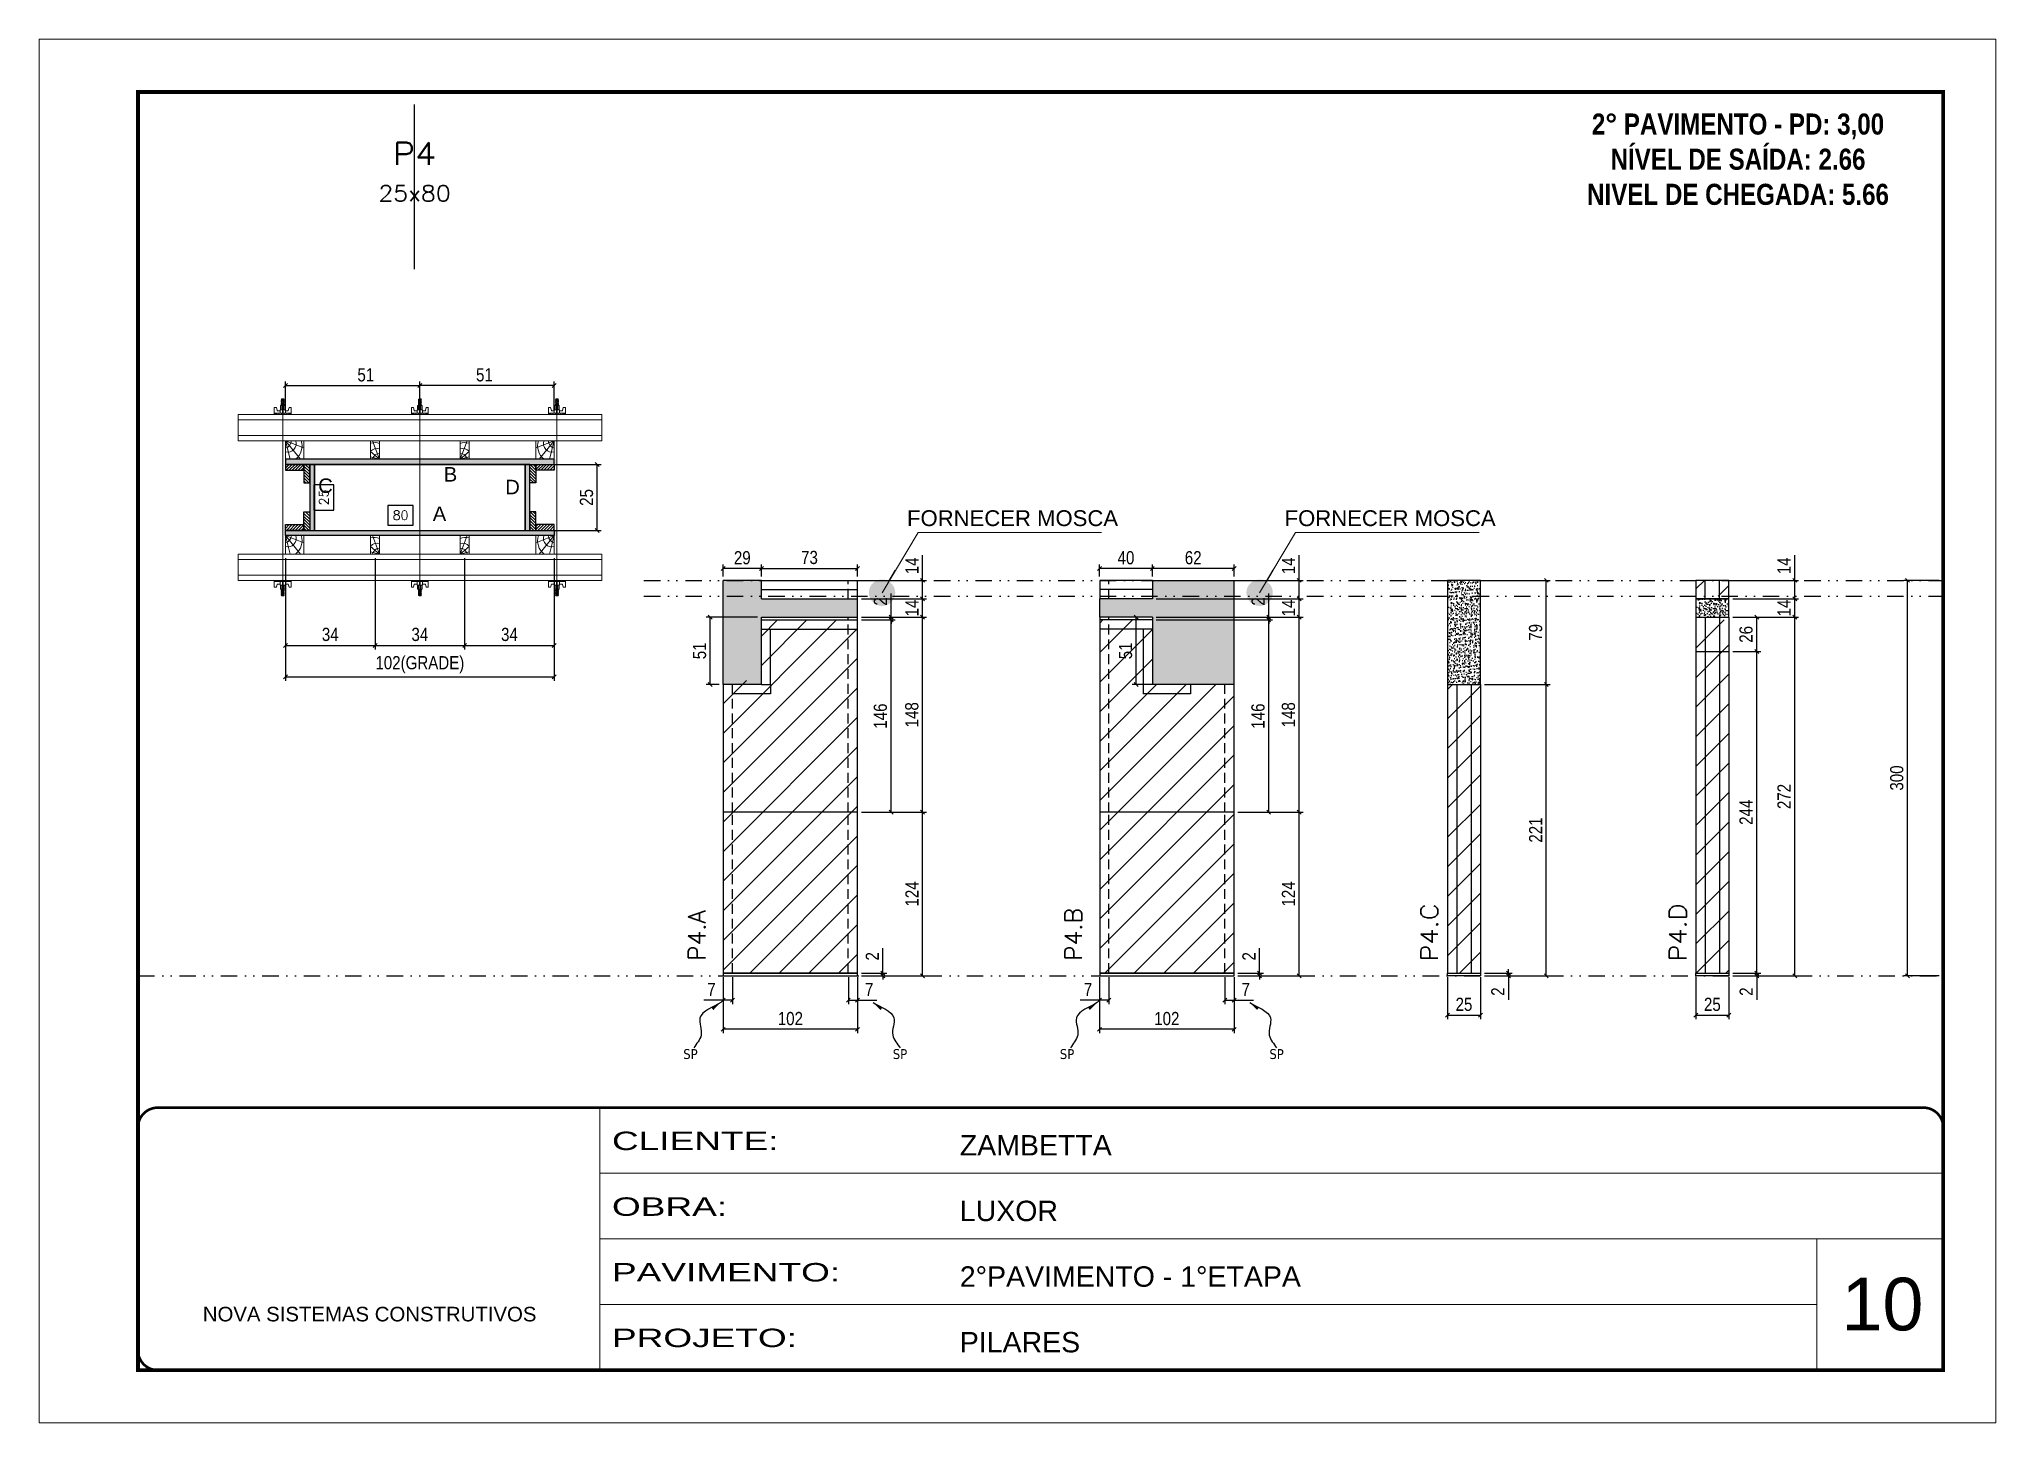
# Model space of a CAD drawing. Extents: x 14400 to 24104, y -21631 to 6985.
# Drawn here: x 16012 to 17497, y 3638 to 4688 of the extents above; entities that cross this region are included whole.
import ezdxf
from ezdxf.enums import TextEntityAlignment as Align

# ---------------------------------------------------------------- set-up
doc = ezdxf.new("R2010")
doc.units = 0
for name, pattern in [('CONTINUO', [0]), ('DASHED', [0.75, 0.5, -0.25]), ('DIVIDE2', [0.625, 0.25, -0.125, 0, -0.125, 0, -0.125]), ('HIDDEN', [0.375, 0.25, -0.125])]:
    doc.linetypes.add(name, pattern=pattern)
for name, color, linetype, lineweight in [('CARIMBO', 255, 'Continuous', 9), ('Folhas', 255, 'Continuous', 9), ('Hachura', 251, 'Continuous', 9), ('Madeira', 126, 'Continuous', 18), ('Perfil Metálico', 224, 'Continuous', 18), ('SARRAFO DE PRESSAO', 251, 'DASHED', 9), ('Texto Seção', 7, 'Continuous', 15)]:
    doc.layers.add(name, color=color, linetype=linetype, lineweight=lineweight)
for name, color, linetype in [('CHAPA', 1, 'Continuous'), ('COTA', 241, 'Continuous'), ('MEIO_PONT', 93, 'Continuous'), ('NOMENCLATURA', 7, 'Continuous'), ('Nível', 160, 'Continuous'), ('Painéis', 200, 'Continuous'), ('SARR_2.2x7', 40, 'Continuous'), ('SARRAFO', 251, 'Continuous'), ('texto', 7, 'Continuous'), ('Texto de Titulo', 7, 'Continuous'), ('Texto Qtd Sarr', 242, 'Continuous'), ('TEXTO_GERAL', 7, 'Continuous')]:
    doc.layers.add(name, color=color, linetype=linetype)
doc.styles.add('ARIAL', font='arial.ttf')
doc.styles.add('COTA TECNICA', font='techl___.ttf', dxfattribs={"height": 10})
doc.styles.add('COTA TECNICA 2X', font='techl___.ttf', dxfattribs={"height": 10})
doc.styles.add('COTA TECNICA-50', font='techl___.ttf', dxfattribs={"height": 10})
doc.styles.add('REGUA-120', font='ROMANS.shx', dxfattribs={"height": 15})
doc.styles.add('ROMANC', font='techb___.ttf', dxfattribs={"height": 2.5})
doc.styles.add('ROMANS', font='romans.shx')
doc.styles.get("Standard").update_dxf_attribs({"font": 'arial.ttf'})
doc.styles.add('Tecnologia', font='')
doc.styles.get('Tecnologia').set_extended_font_data('Forgotten Futurist')
doc.dimstyles.new('3x', dxfattribs={"dimtxt": 10, "dimasz": 5, "dimexe": 7, "dimexo": 5, "dimgap": 4, "dimtad": 1, "dimdec": 4, "dimlfac": 0.333333, "dimdsep": 46, "dimtxsty": 'Standard', "dimblk": 'DOT', "dimcen": 0.09, "dimclrd": 1, "dimclre": 1, "dimclrt": 2, "dimadec": 0, "dimazin": 2, "dimtfac": 1, "dimtdec": 4, "dimtmove": 0, "dimatfit": 3, "dimldrblk": 'DOT', "dimfxl": 1, "dimtolj": 1, "dimtzin": 0, "dimlwd": 9, "dimlwe": 9, "dimarcsym": 0})
doc.dimstyles.new('COTA PAINEL-50', dxfattribs={"dimtxt": 10, "dimasz": 3, "dimexe": 3, "dimexo": 3, "dimgap": 3, "dimtad": 1, "dimdec": 1, "dimzin": 12, "dimdsep": 46, "dimtxsty": 'COTA TECNICA-50', "dimblk1": 'OBLIQUE', "dimblk2": 'OBLIQUE', "dimsah": 1, "dimcen": 0.9, "dimclrd": 4, "dimclre": 4, "dimclrt": 240, "dimadec": 1, "dimazin": 3, "dimtfac": 1, "dimtdec": 1, "dimtmove": 0, "dimatfit": 3, "dimfxl": 1, "dimtolj": 1, "dimtzin": 12, "dimarcsym": 0})
doc.dimstyles.new('PAINEL', dxfattribs={"dimtxt": 10, "dimasz": 3, "dimexe": 3, "dimexo": 3, "dimgap": 3, "dimtad": 1, "dimdec": 1, "dimzin": 12, "dimdsep": 46, "dimtxsty": 'COTA TECNICA', "dimblk1": 'OBLIQUE', "dimblk2": 'OBLIQUE', "dimsah": 1, "dimcen": 0.9, "dimclrd": 4, "dimclre": 4, "dimclrt": 240, "dimadec": 1, "dimazin": 3, "dimtfac": 1, "dimtdec": 1, "dimtmove": 0, "dimatfit": 3, "dimfxl": 1, "dimtolj": 1, "dimtzin": 12, "dimarcsym": 0})
doc.dimstyles.new('SECAO PILAR', dxfattribs={"dimtxt": 10, "dimasz": 3, "dimexe": 3, "dimexo": 3, "dimgap": 3, "dimtad": 1, "dimdec": 1, "dimlfac": 0.5, "dimzin": 12, "dimdsep": 46, "dimtxsty": 'COTA TECNICA 2X', "dimblk1": 'OBLIQUE', "dimblk2": 'OBLIQUE', "dimsah": 1, "dimcen": 0.9, "dimclrd": 256, "dimclre": 256, "dimclrt": 256, "dimadec": 1, "dimazin": 3, "dimtfac": 1, "dimtdec": 1, "dimtmove": 0, "dimatfit": 3, "dimfxl": 1, "dimtolj": 1, "dimtzin": 12, "dimarcsym": 0})
doc.dimstyles.new('SECÇÃO 2', dxfattribs={"dimtxt": 7, "dimasz": 6, "dimexe": 0.18, "dimexo": 2, "dimgap": -4, "dimtad": 3, "dimdec": 1, "dimlfac": 0.5, "dimzin": 12, "dimdsep": 46, "dimtxsty": 'ROMANS', "dimblk": 'ARCHTICK', "dimcen": 0.09, "dimse1": 1, "dimse2": 1, "dimsd1": 1, "dimsd2": 1, "dimclrd": 180, "dimclre": 5, "dimclrt": 1, "dimadec": 0, "dimazin": 3, "dimtfac": 1, "dimtdec": 1, "dimtofl": 0, "dimtmove": 0, "dimatfit": 3, "dimldrblk": 'ARCHTICK', "dimfxl": 1, "dimtolj": 1, "dimtzin": 0, "dimarcsym": 0})
doc.dimstyles.get("Standard").update_dxf_attribs({"dimtxt": 0.18, "dimasz": 0.18, "dimexe": 0.18, "dimexo": 0.0625, "dimgap": 0.09, "dimtad": 0, "dimtih": 1, "dimtoh": 1, "dimdec": 4, "dimzin": 0, "dimdsep": 46, "dimtxsty": 'Standard', "dimcen": 0.09, "dimadec": 0, "dimazin": 0, "dimtfac": 1, "dimtdec": 4, "dimtofl": 0, "dimtmove": 0, "dimatfit": 3, "dimfxl": 1, "dimtolj": 1, "dimtzin": 0, "dimarcsym": 0})
pattern_1 = [(315, (39108.7026, -5138.1323), (1.12253202, 1.12253202), [])]

msp = doc.modelspace()

# ---------------------------------------------------------------- texts
at = {"color": 0, "linetype": 'Continuous', "ltscale": 5, "style": 'ARIAL'}
for p in [(16670.62, 4318.08), (16957.18, 4318.08)]:
    msp.add_text('FORNECER MOSCA', height=12, dxfattribs=at).set_placement(p)
at = {"layer": 'CARIMBO', "style": 'ARIAL'}
msp.add_text('10', height=40, dxfattribs=at).set_placement((17379.83, 3707.72))
at = {"layer": 'NOMENCLATURA', "color": 2, "insert": (17301.29, 4631.16), "char_height": 16, "attachment_point": 2, "style": 'ROMANC'}
msp.add_mtext_dynamic_manual_height_columns('2° PAVIMENTO - PD: 3,00\\PNÍVEL DE SAÍDA: 2.66\\PNIVEL DE CHEGADA: 5.66', width=432.3511, gutter_width=1, heights=[0], dxfattribs=at)
at = {"layer": 'texto', "color": 0, "char_height": 7.5, "attachment_point": 5}
for insert in [(16506.28, 3917.37), (16665.31, 3917.37), (16792.06, 3917.37), (16951.09, 3917.37)]:
    msp.add_mtext('{\\fTahoma|b0|i0|c0|p34;\\C4;SP}', dxfattribs=dict(at, insert=insert))
at = {"layer": 'Texto Seção', "style": 'REGUA-120', "width": 1.1}
for s, p in [('P4.C', (17073.56, 3987.62)), ('P4.D', (17262.07, 3987.62))]:
    msp.add_text(s, height=13, rotation=90, dxfattribs=at).set_placement(p)
at = {"layer": 'Texto Seção', "char_height": 13, "width": 285.3299, "attachment_point": 7, "rotation": 90, "style": 'REGUA-120'}
for s, insert in [('P4.A', (16517.59, 3988.11)), ('P4.B', (16803.37, 3988.11))]:
    msp.add_mtext(s, dxfattribs=dict(at, insert=insert))
at = {"layer": 'TEXTO_GERAL', "style": 'ARIAL'}
for s, p in [('C', (16229.28, 4348.72)), ('B', (16324.16, 4357.37)), ('D', (16371.23, 4347.72)), ('A', (16315.81, 4327.4))]:
    msp.add_text(s, height=11, dxfattribs=at).set_placement(p, align=Align.MIDDLE_CENTER)

# ---------------------------------------------------------------- blocks, each defined once
blk = doc.blocks.new('9999999999')
at = {"color": 30, "linetype": 'CONTINUO'}
for p, q in [((98564.6, 34230.2), (98564.6, 34429.4)), ((98564.6, 34379.6), (99584, 34379.6)), ((98564.6, 34329.8), (99488, 34329.8)), ((99584, 34329.8), (99488, 34329.8)), ((99488, 34329.8), (99488, 34230.2)), ((98564.6, 34280), (99488, 34280))]:
    blk.add_line(p, q, dxfattribs=at)
at = {"color": 30, "linetype": 'CONTINUO', "const_width": 2}
blk.add_lwpolyline([(99584, 34230.2), (99584, 34414.4, 0.414214), (99569, 34429.4), (98229, 34429.4, 0.414214), (98214, 34414.4), (98214, 34245.2, 0.414214), (98229, 34230.2), (99584, 34230.2)], format="xyb", dxfattribs=at)
at = {"layer": 'Folhas'}
blk.add_lwpolyline([(98139, 34190.2), (99624, 34190.2), (99624, 35240.2), (98139, 35240.2)], close=True, dxfattribs=at)
at = {"layer": 'Folhas', "color": 30, "const_width": 3}
blk.add_lwpolyline([(98214, 34230.2), (99584, 34230.2), (99584, 35200.2), (98214, 35200.2)], close=True, dxfattribs=at)
at = {"color": 7, "linetype": 'Continuous', "ltscale": 5, "style": 'ARIAL'}
for s, height, p in [('ZAMBETTA', 15.48, (98837.7, 34393.1)), ('LUXOR', 15.48, (98837.7, 34343.3)), ('2°PAVIMENTO - 1°ETAPA', 15.483, (98837.7, 34293.5)), ('NOVA SISTEMAS CONSTRUTIVOS', 11.059, (98263.2, 34267.2)), ('PILARES', 15.48, (98837.7, 34243.7))]:
    blk.add_text(s, height=height, dxfattribs=at).set_placement(p)
at = {"layer": 'Folhas', "color": 7, "style": 'Tecnologia', "width": 1.5}
for s, p in [('CLIENTE:', (98573.7, 34397.2)), ('OBRA:', (98573.7, 34347.3)), ('PAVIMENTO:', (98573.7, 34297.5)), ('PROJETO:', (98573.7, 34247.7))]:
    blk.add_text(s, height=14, dxfattribs=at).set_placement(p)
blk = doc.blocks.new('titulo1')
at = {"layer": 'Defpoints', "color": 252, "linetype": 'HIDDEN', "ltscale": 2}
blk.add_line((0, 0), (0, 125), dxfattribs=at)
at = {"layer": 'Defpoints', "style": 'ROMANS', "oblique": 15}
blk.add_attdef('FOLHA', text='', height=10, dxfattribs=at).set_placement((0, 15.6), align=Align.MIDDLE_CENTER)
at = {"layer": 'Texto Qtd Sarr', "color": 3, "style": 'ROMANS', "oblique": 15}
for tag, height, p in [('TITULO', 17, (0, 71.4)), ('SEÇÃO', 12, (0, 41.5))]:
    blk.add_attdef(tag, text='', height=height, dxfattribs=at).set_placement(p, align=Align.MIDDLE_CENTER)
blk = doc.blocks.new('*D710')
at = {"layer": 'COTA', "color": 180, "lineweight": -2, "transparency": 16777216}
for p, q in [((16295.9, 4333.8), (16276.6, 4333.8)), ((16276.6, 4333.8), (16276.6, 4318.8)), ((16295.9, 4318.8), (16295.9, 4333.8)), ((16276.6, 4318.8), (16295.9, 4318.8))]:
    blk.add_line(p, q, dxfattribs=at)
at = {"layer": 'Defpoints', "color": 0, "transparency": 16777216}
for p in [(16220.9, 4314.8), (16380.9, 4314.8), (16380.9, 4314.8)]:
    blk.add_point(p, dxfattribs=at)
at = {"layer": 'COTA', "color": 1, "transparency": 16777216, "insert": (16286.3, 4326.3), "char_height": 7, "attachment_point": 5, "style": 'ROMANS'}
blk.add_mtext('\\A1;80', dxfattribs=at)
blk = doc.blocks.new('_ArchTick')
at = {"color": 0, "linetype": 'ByBlock', "const_width": 0.15}
blk.add_lwpolyline([(-0.5, -0.5), (0.5, 0.5)], dxfattribs=at)
blk = doc.blocks.new('*D711')
at = {"layer": 'COTA', "color": 180, "lineweight": -2, "transparency": 16777216}
for p, q in [((16235.5, 4349.5), (16220.5, 4349.5)), ((16220.5, 4349.5), (16220.5, 4330.2)), ((16235.5, 4330.2), (16235.5, 4349.5)), ((16220.5, 4330.2), (16235.5, 4330.2))]:
    blk.add_line(p, q, dxfattribs=at)
at = {"layer": 'Defpoints', "color": 0, "transparency": 16777216}
for p in [(16220.9, 4364.8), (16239.5, 4364.8), (16220.9, 4314.8)]:
    blk.add_point(p, dxfattribs=at)
at = {"layer": 'COTA', "color": 1, "transparency": 16777216, "insert": (16228, 4339.8), "char_height": 7, "attachment_point": 5, "rotation": 90, "style": 'ROMANS'}
blk.add_mtext('\\A1;25', dxfattribs=at)
blk = doc.blocks.new('_Oblique')
at = {"color": 0, "linetype": 'ByBlock', "lineweight": -2}
blk.add_line((-0.5, -0.5), (0.5, 0.5), dxfattribs=at)
blk = doc.blocks.new('*D726')
at = {"layer": 'COTA', "lineweight": -2, "transparency": 16777216}
for p, q in [((16387.5, 4364.8), (16438.5, 4364.8)), ((16435.5, 4314.8), (16435.5, 4364.8)), ((16387.5, 4314.8), (16438.5, 4314.8))]:
    blk.add_line(p, q, dxfattribs=at)
at = {"layer": 'Defpoints', "color": 0, "transparency": 16777216}
for p in [(16384.5, 4364.8), (16435.5, 4364.8), (16384.5, 4314.8)]:
    blk.add_point(p, dxfattribs=at)
at = {"layer": 'COTA', "lineweight": -2, "transparency": 16777216, "xscale": 3, "yscale": 3, "zscale": 3}
for p, rotation in [((16435.5, 4364.8), 90), ((16435.5, 4314.8), 270)]:
    blk.add_blockref('_Oblique', p, dxfattribs=dict(at, rotation=rotation))
at = {"layer": 'COTA', "transparency": 16777216, "insert": (16427.4, 4339.8), "char_height": 10, "attachment_point": 5, "rotation": 90, "style": 'COTA TECNICA 2X'}
blk.add_mtext('\\A1;25', dxfattribs=at)
blk = doc.blocks.new('*D712')
at = {"layer": 'COTA', "lineweight": -2, "transparency": 16777216}
for p, q in [((16198.9, 4293.8), (16198.9, 4200.7)), ((16402.9, 4293.8), (16402.9, 4200.7)), ((16198.9, 4203.7), (16402.9, 4203.7))]:
    blk.add_line(p, q, dxfattribs=at)
at = {"layer": 'Defpoints', "color": 0, "transparency": 16777216}
for p in [(16198.9, 4296.8), (16402.9, 4296.8), (16402.9, 4203.7)]:
    blk.add_point(p, dxfattribs=at)
at = {"layer": 'COTA', "lineweight": -2, "transparency": 16777216, "xscale": 3, "yscale": 3, "zscale": 3, "rotation": 180}
blk.add_blockref('_Oblique', (16198.9, 4203.7), dxfattribs=at)
at = {"layer": 'COTA', "lineweight": -2, "transparency": 16777216, "xscale": 3, "yscale": 3, "zscale": 3}
blk.add_blockref('_Oblique', (16402.9, 4203.7), dxfattribs=at)
at = {"layer": 'COTA', "transparency": 16777216, "insert": (16300.9, 4212.9), "char_height": 10, "attachment_point": 5, "style": 'COTA TECNICA 2X'}
blk.add_mtext('\\A1;102(GRADE)', dxfattribs=at)
blk = doc.blocks.new('*D713')
at = {"layer": 'COTA', "lineweight": -2, "transparency": 16777216}
for p, q in [((16334.9, 4293.8), (16334.9, 4224.5)), ((16402.9, 4293.8), (16402.9, 4224.5)), ((16334.9, 4227.5), (16402.9, 4227.5))]:
    blk.add_line(p, q, dxfattribs=at)
at = {"layer": 'Defpoints', "color": 0, "transparency": 16777216}
for p in [(16334.9, 4296.8), (16402.9, 4296.8), (16402.9, 4227.5)]:
    blk.add_point(p, dxfattribs=at)
at = {"layer": 'COTA', "lineweight": -2, "transparency": 16777216, "xscale": 3, "yscale": 3, "zscale": 3, "rotation": 180}
blk.add_blockref('_Oblique', (16334.9, 4227.5), dxfattribs=at)
at = {"layer": 'COTA', "lineweight": -2, "transparency": 16777216, "xscale": 3, "yscale": 3, "zscale": 3}
blk.add_blockref('_Oblique', (16402.9, 4227.5), dxfattribs=at)
at = {"layer": 'COTA', "transparency": 16777216, "insert": (16368.9, 4235.8), "char_height": 10, "attachment_point": 5, "style": 'COTA TECNICA 2X'}
blk.add_mtext('\\A1;34', dxfattribs=at)
blk = doc.blocks.new('*D714')
at = {"layer": 'COTA', "lineweight": -2, "transparency": 16777216}
for p, q in [((16198.9, 4293.8), (16198.9, 4224.5)), ((16266.9, 4293.8), (16266.9, 4224.5)), ((16198.9, 4227.5), (16266.9, 4227.5))]:
    blk.add_line(p, q, dxfattribs=at)
at = {"layer": 'Defpoints', "color": 0, "transparency": 16777216}
for p in [(16198.9, 4296.8), (16266.9, 4296.8), (16266.9, 4227.5)]:
    blk.add_point(p, dxfattribs=at)
at = {"layer": 'COTA', "lineweight": -2, "transparency": 16777216, "xscale": 3, "yscale": 3, "zscale": 3, "rotation": 180}
blk.add_blockref('_Oblique', (16198.9, 4227.5), dxfattribs=at)
at = {"layer": 'COTA', "lineweight": -2, "transparency": 16777216, "xscale": 3, "yscale": 3, "zscale": 3}
blk.add_blockref('_Oblique', (16266.9, 4227.5), dxfattribs=at)
at = {"layer": 'COTA', "transparency": 16777216, "insert": (16232.9, 4235.8), "char_height": 10, "attachment_point": 5, "style": 'COTA TECNICA 2X'}
blk.add_mtext('\\A1;34', dxfattribs=at)
blk = doc.blocks.new('*D715')
at = {"layer": 'COTA', "lineweight": -2, "transparency": 16777216}
for p, q in [((16266.9, 4293.8), (16266.9, 4224.5)), ((16334.9, 4293.8), (16334.9, 4224.5)), ((16266.9, 4227.5), (16334.9, 4227.5))]:
    blk.add_line(p, q, dxfattribs=at)
at = {"layer": 'Defpoints', "color": 0, "transparency": 16777216}
for p in [(16266.9, 4296.8), (16334.9, 4296.8), (16334.9, 4227.5)]:
    blk.add_point(p, dxfattribs=at)
at = {"layer": 'COTA', "lineweight": -2, "transparency": 16777216, "xscale": 3, "yscale": 3, "zscale": 3, "rotation": 180}
blk.add_blockref('_Oblique', (16266.9, 4227.5), dxfattribs=at)
at = {"layer": 'COTA', "lineweight": -2, "transparency": 16777216, "xscale": 3, "yscale": 3, "zscale": 3}
blk.add_blockref('_Oblique', (16334.9, 4227.5), dxfattribs=at)
at = {"layer": 'COTA', "transparency": 16777216, "insert": (16300.9, 4235.8), "char_height": 10, "attachment_point": 5, "style": 'COTA TECNICA 2X'}
blk.add_mtext('\\A1;34', dxfattribs=at)
blk = doc.blocks.new('*D716')
at = {"layer": 'COTA', "lineweight": -2, "transparency": 16777216}
for p, q in [((16198.9, 4405.8), (16198.9, 4427.7)), ((16300.9, 4405.8), (16300.9, 4427.7)), ((16198.9, 4424.7), (16300.9, 4424.7))]:
    blk.add_line(p, q, dxfattribs=at)
at = {"layer": 'Defpoints', "color": 0, "transparency": 16777216}
for p in [(16300.9, 4424.7), (16198.9, 4402.8), (16300.9, 4402.8)]:
    blk.add_point(p, dxfattribs=at)
at = {"layer": 'COTA', "lineweight": -2, "transparency": 16777216, "xscale": 3, "yscale": 3, "zscale": 3, "rotation": 180}
blk.add_blockref('_Oblique', (16198.9, 4424.7), dxfattribs=at)
at = {"layer": 'COTA', "lineweight": -2, "transparency": 16777216, "xscale": 3, "yscale": 3, "zscale": 3}
blk.add_blockref('_Oblique', (16300.9, 4424.7), dxfattribs=at)
at = {"layer": 'COTA', "transparency": 16777216, "insert": (16259.9, 4432.8), "char_height": 10, "attachment_point": 5, "style": 'COTA TECNICA 2X'}
blk.add_mtext('\\A1;51', dxfattribs=at)
blk = doc.blocks.new('*D717')
at = {"layer": 'COTA', "lineweight": -2, "transparency": 16777216}
for p, q in [((16300.9, 4405.8), (16300.9, 4427.7)), ((16402.9, 4405.8), (16402.9, 4427.7)), ((16402.9, 4424.7), (16300.9, 4424.7))]:
    blk.add_line(p, q, dxfattribs=at)
at = {"layer": 'Defpoints', "color": 0, "transparency": 16777216}
for p in [(16300.9, 4424.7), (16300.9, 4402.8), (16402.9, 4402.8)]:
    blk.add_point(p, dxfattribs=at)
at = {"layer": 'COTA', "lineweight": -2, "transparency": 16777216, "xscale": 3, "yscale": 3, "zscale": 3, "rotation": 180}
blk.add_blockref('_Oblique', (16300.9, 4424.7), dxfattribs=at)
at = {"layer": 'COTA', "lineweight": -2, "transparency": 16777216, "xscale": 3, "yscale": 3, "zscale": 3}
blk.add_blockref('_Oblique', (16402.9, 4424.7), dxfattribs=at)
at = {"layer": 'COTA', "transparency": 16777216, "insert": (16349.9, 4432.8), "char_height": 10, "attachment_point": 5, "style": 'COTA TECNICA 2X'}
blk.add_mtext('\\A1;51', dxfattribs=at)
blk = doc.blocks.new('C')
at = {"layer": 'Hachura', "color": 0}
for p, q in [((0, 3.22), (0, -3.22)), ((0.45, 3.22), (0, 3.22)), ((0.46, 3.16), (0, 3.16)), ((0.46, 3.05), (0, 3.05)), ((0.46, 2.88), (0, 2.88)), ((0, 2.75), (0, -1.16)), ((0.46, 2.65), (0, 2.65)), ((0.46, 2.23), (0, 2.23)), ((0.46, 1.51), (0, 1.51)), ((0.39, 0.49), (0.17, 0.49)), ((0.45, -3.23), (0.45, 3.22)), ((0.45, 3.22), (2.58, 3.22)), ((1.74, 0.97), (0.45, 0.97)), ((1.45, 0.1), (0.45, 0.1)), ((1.35, 1.94), (1.35, 0.96)), ((2.58, 2.39), (1.47, 2.09)), ((1.74, -0.97), (1.74, 0.97)), ((1.74, 0.97), (1.74, 0.84)), ((1.74, 0.97), (1.74, 0.84)), ((1.74, 0.84), (3.35, 0.84)), ((3.35, 0.45), (1.74, 0.45)), ((2.58, 3.22), (2.58, 2.39)), ((3.32, 0.84), (3.32, -0.84)), ((3.35, 0.84), (3.35, -0.84)), ((3.68, 0.45), (3.35, 0.45)), ((3.84, -0.52), (3.35, 0.45)), ((3.35, 0.06), (3.67, -0.57)), ((3.68, 0.45), (4.16, -0.52)), ((3.72, 0.5), (4.25, -0.57)), ((4.37, -0.55), (3.83, 0.53)), ((4.15, 0.45), (3.93, 0.45)), ((4.42, -0.52), (3.93, 0.45)), ((4.15, 0.45), (4.26, 0.45)), ((4.26, 0.45), (4.74, -0.52)), ((4.3, 0.5), (4.83, -0.57)), ((4.95, -0.55), (4.41, 0.53)), ((4.51, 0.45), (4.84, 0.45)), ((5, -0.52), (4.51, 0.45)), ((4.84, 0.45), (5.32, -0.52)), ((4.88, 0.5), (5.41, -0.57)), ((5.53, -0.55), (4.99, 0.53)), ((5.58, -0.52), (5.09, 0.45)), ((5.42, 0.45), (5.09, 0.45)), ((5.58, -0.52), (5.09, 0.45)), ((5.42, 0.45), (5.74, -0.19)), ((5.46, 0.5), (5.74, -0.07)), ((5.74, 0.19), (5.57, 0.53)), ((5.74, 0.32), (5.68, 0.45)), ((5.68, 0.45), (5.74, 0.45)), ((5.74, 0.45), (5.9, 0.29)), ((5.74, 0.45), (5.74, -0.52)), ((5.9, -0.36), (5.9, 0.29)), ((0.45, 0), (0, 0)), ((0.46, -1.52), (0, -1.52)), ((0.46, -2.23), (0, -2.23)), ((0.46, -2.65), (0, -2.65)), ((0.46, -2.88), (0, -2.88)), ((0.46, -3.05), (0, -3.05)), ((0.46, -3.16), (0, -3.16)), ((0, -3.22), (2.57, -3.22)), ((0.08, -0.48), (0.29, -0.48)), ((0.29, -0.48), (0.4, -0.48)), ((0.45, 0), (0.45, -0.97)), ((0.45, -0.16), (1.45, -0.16)), ((0.45, -0.65), (0.45, -0.32)), ((0.45, -3.23), (0.45, -0.65)), ((0.45, -0.97), (1.74, -0.97)), ((1.35, -1.94), (1.35, -0.97)), ((2.58, -2.39), (1.47, -2.1)), ((3.35, -0.32), (1.74, -0.32)), ((3.35, -0.84), (1.74, -0.84)), ((2.58, -3.23), (2.58, -2.39)), ((3.35, -0.07), (3.58, -0.52)), ((3.35, -0.52), (3.58, -0.52)), ((3.84, -0.52), (4.16, -0.52)), ((4.42, -0.52), (4.74, -0.52)), ((4.63, -0.52), (4.74, -0.52)), ((5, -0.52), (5.32, -0.52)), ((5.58, -0.52), (5.74, -0.52)), ((5.74, -0.52), (5.9, -0.36)), ((5.74, -0.52), (5.74, -0.52))]:
    blk.add_line(p, q, dxfattribs=at)
for centre, radius, start, end in [((1.52, 1.94), 0.161, 104.74356, 180), ((1.44, -0.03), 0.129, 272.69497, 87.30503), ((3.81, 0.39), 0.143, 25.56881, 154.43119), ((4.39, 0.39), 0.143, 25.56881, 154.43119), ((4.97, 0.39), 0.143, 25.56881, 154.43119), ((5.55, 0.39), 0.143, 25.56881, 154.43119), ((0.17, -0.37), 0.174, 221.74404, 317.85924), ((1.52, -1.94), 0.161, 180, 255.25644), ((3.71, -0.4), 0.174, 222.14076, 318.25596), ((4.29, -0.4), 0.174, 222.14076, 318.25596), ((4.87, -0.4), 0.174, 222.14076, 318.25596), ((5.45, -0.4), 0.174, 222.14076, 318.25596), ((5.61, -0.4), 0.174, 317.85924, 318.25596)]:
    blk.add_arc(centre, radius, start, end, dxfattribs=at)
blk = doc.blocks.new('PONTALETE')
at = {"layer": 'Madeira'}
for q in [(2.71, 7), (7, 5.76), (7, 1.74)]:
    blk.add_line((0, 0), q, dxfattribs=at)
blk.add_lwpolyline([(0, 0), (7, 0), (7, 7), (0, 7)], close=True, dxfattribs=at)
for centre, radius, start, end in [((2.04, 0.06), 6.23, 37.28179, 109.09128), ((1.09, 0.9), 3.19, 343.60304, 109.98471), ((-0.21, -0.78), 3.09, 14.63219, 86.0383)]:
    blk.add_arc(centre, radius, start, end, dxfattribs=at)
blk = doc.blocks.new('MEIO PONTALETE')
at = {"layer": 'Madeira'}
for q in [(2.71, 7), (3.5, 2.88), (3.5, 0.87)]:
    blk.add_line((0, 0), q, dxfattribs=at)
blk.add_lwpolyline([(0, 0), (3.5, 0), (3.5, 7), (0, 7)], close=True, dxfattribs=at)
for centre, radius, start, end in [((2.04, 0.06), 6.23, 76.44987, 109.09128), ((1.09, 0.9), 3.19, 40.90626, 109.98471), ((-0.21, -0.78), 3.09, 14.63219, 86.0383)]:
    blk.add_arc(centre, radius, start, end, dxfattribs=at)
blk = doc.blocks.new('*D718')
at = {"layer": 'COTA', "color": 4, "lineweight": -2, "transparency": 16777216}
for p, q in [((16531.1, 3975.9), (16531.1, 3933.2)), ((16633.1, 3975.9), (16633.1, 3933.2)), ((16633.1, 3936.2), (16531.1, 3936.2))]:
    blk.add_line(p, q, dxfattribs=at)
at = {"layer": 'Defpoints', "color": 0, "transparency": 16777216}
for p in [(16531.1, 3978.9), (16633.1, 3978.9), (16531.1, 3936.2)]:
    blk.add_point(p, dxfattribs=at)
at = {"layer": 'COTA', "color": 4, "lineweight": -2, "transparency": 16777216, "xscale": 3, "yscale": 3, "zscale": 3, "rotation": 180}
blk.add_blockref('_Oblique', (16531.1, 3936.2), dxfattribs=at)
at = {"layer": 'COTA', "color": 4, "lineweight": -2, "transparency": 16777216, "xscale": 3, "yscale": 3, "zscale": 3}
blk.add_blockref('_Oblique', (16633.1, 3936.2), dxfattribs=at)
at = {"layer": 'COTA', "color": 240, "transparency": 16777216, "insert": (16582.1, 3944.3), "char_height": 10, "attachment_point": 5, "style": 'COTA TECNICA'}
blk.add_mtext('\\A1;102', dxfattribs=at)
blk = doc.blocks.new('*D719')
at = {"layer": 'COTA', "color": 4, "lineweight": -2, "transparency": 16777216}
for p, q in [((16626.1, 3975.9), (16626.1, 3955.4)), ((16633.1, 3973.9), (16633.1, 3955.4)), ((16626.1, 3958.4), (16633.1, 3958.4)), ((16633.1, 3958.4), (16647.8, 3958.4))]:
    blk.add_line(p, q, dxfattribs=at)
at = {"layer": 'Defpoints', "color": 0, "transparency": 16777216}
for p in [(16626.1, 3978.9), (16633.1, 3976.9), (16633.1, 3958.4)]:
    blk.add_point(p, dxfattribs=at)
at = {"layer": 'COTA', "color": 4, "lineweight": -2, "transparency": 16777216, "xscale": 3, "yscale": 3, "zscale": 3, "rotation": 180}
blk.add_blockref('_Oblique', (16626.1, 3958.4), dxfattribs=at)
at = {"layer": 'COTA', "color": 4, "lineweight": -2, "transparency": 16777216, "xscale": 3, "yscale": 3, "zscale": 3}
blk.add_blockref('_Oblique', (16633.1, 3958.4), dxfattribs=at)
at = {"layer": 'COTA', "color": 240, "transparency": 16777216, "insert": (16641.9, 3966.4), "char_height": 10, "attachment_point": 5, "style": 'COTA TECNICA-50'}
blk.add_mtext('\\A1;7', dxfattribs=at)
blk = doc.blocks.new('*D720')
at = {"layer": 'COTA', "color": 4, "lineweight": -2, "transparency": 16777216}
for p, q in [((16531.1, 3973.9), (16531.1, 3955.4)), ((16538.1, 3975.9), (16538.1, 3955.4)), ((16531.1, 3958.4), (16516.3, 3958.4)), ((16538.1, 3958.4), (16531.1, 3958.4))]:
    blk.add_line(p, q, dxfattribs=at)
at = {"layer": 'Defpoints', "color": 0, "transparency": 16777216}
for p in [(16531.1, 3976.9), (16538.1, 3978.9), (16531.1, 3958.4)]:
    blk.add_point(p, dxfattribs=at)
at = {"layer": 'COTA', "color": 4, "lineweight": -2, "transparency": 16777216, "xscale": 3, "yscale": 3, "zscale": 3, "rotation": 180}
blk.add_blockref('_Oblique', (16531.1, 3958.4), dxfattribs=at)
at = {"layer": 'COTA', "color": 4, "lineweight": -2, "transparency": 16777216, "xscale": 3, "yscale": 3, "zscale": 3}
blk.add_blockref('_Oblique', (16538.1, 3958.4), dxfattribs=at)
at = {"layer": 'COTA', "color": 240, "transparency": 16777216, "insert": (16522.2, 3966.4), "char_height": 10, "attachment_point": 5, "style": 'COTA TECNICA-50'}
blk.add_mtext('\\A1;7', dxfattribs=at)
blk = doc.blocks.new('*D727')
at = {"layer": 'COTA', "color": 4, "linetype": 'ByBlock', "lineweight": -2, "transparency": 16777216}
for p, q in [((16636.1, 4100.9), (16685.4, 4100.9)), ((16682.4, 3976.9), (16682.4, 4100.9)), ((16636.1, 3976.9), (16685.4, 3976.9))]:
    blk.add_line(p, q, dxfattribs=at)
at = {"layer": 'Defpoints', "color": 0, "linetype": 'ByBlock', "transparency": 16777216}
for p in [(16633.1, 4100.9), (16682.4, 4100.9), (16633.1, 3976.9)]:
    blk.add_point(p, dxfattribs=at)
at = {"layer": 'COTA', "color": 4, "linetype": 'ByBlock', "lineweight": -2, "transparency": 16777216, "xscale": 3, "yscale": 3, "zscale": 3}
for p, rotation in [((16682.4, 4100.9), 90), ((16682.4, 3976.9), 270)]:
    blk.add_blockref('_Oblique', p, dxfattribs=dict(at, rotation=rotation))
at = {"layer": 'COTA', "color": 240, "linetype": 'ByBlock', "transparency": 16777216, "insert": (16674.4, 4038.9), "char_height": 10, "attachment_point": 5, "rotation": 90, "style": 'COTA TECNICA'}
blk.add_mtext('\\A1;124', dxfattribs=at)
blk = doc.blocks.new('*D721')
at = {"layer": 'COTA', "color": 4, "lineweight": -2, "transparency": 16777216}
for p, q in [((16652.3, 3978.9), (16652.3, 3997.7)), ((16636.1, 3978.9), (16655.3, 3978.9)), ((16636.1, 3976.9), (16655.3, 3976.9)), ((16652.3, 3976.9), (16652.3, 3978.9)), ((16652.3, 3976.9), (16652.3, 3973.9))]:
    blk.add_line(p, q, dxfattribs=at)
at = {"layer": 'Defpoints', "color": 0, "transparency": 16777216}
for p in [(16633.1, 3978.9), (16633.1, 3976.9), (16652.3, 3976.9)]:
    blk.add_point(p, dxfattribs=at)
at = {"layer": 'COTA', "color": 4, "lineweight": -2, "transparency": 16777216, "xscale": 3, "yscale": 3, "zscale": 3}
for p, rotation in [((16652.3, 3978.9), 270), ((16652.3, 3976.9), 90)]:
    blk.add_blockref('_Oblique', p, dxfattribs=dict(at, rotation=rotation))
at = {"layer": 'COTA', "color": 240, "transparency": 16777216, "insert": (16644.3, 3991.6), "char_height": 10, "attachment_point": 5, "rotation": 90, "style": 'COTA TECNICA-50'}
blk.add_mtext('\\A1;2', dxfattribs=at)
blk = doc.blocks.new('*D728')
at = {"layer": 'COTA', "color": 4, "linetype": 'ByBlock', "lineweight": -2, "transparency": 16777216}
for p, q in [((16636.1, 4100.9), (16685.4, 4100.9)), ((16682.4, 3976.9), (16682.4, 4100.9)), ((16636.1, 3976.9), (16685.4, 3976.9))]:
    blk.add_line(p, q, dxfattribs=at)
at = {"layer": 'Defpoints', "color": 0, "linetype": 'ByBlock', "transparency": 16777216}
for p in [(16633.1, 4100.9), (16682.4, 4100.9), (16633.1, 3976.9)]:
    blk.add_point(p, dxfattribs=at)
at = {"layer": 'COTA', "color": 4, "linetype": 'ByBlock', "lineweight": -2, "transparency": 16777216, "xscale": 3, "yscale": 3, "zscale": 3}
for p, rotation in [((16682.4, 4100.9), 90), ((16682.4, 3976.9), 270)]:
    blk.add_blockref('_Oblique', p, dxfattribs=dict(at, rotation=rotation))
at = {"layer": 'COTA', "color": 240, "linetype": 'ByBlock', "transparency": 16777216, "insert": (16674.4, 4038.9), "char_height": 10, "attachment_point": 5, "rotation": 90, "style": 'COTA TECNICA'}
blk.add_mtext('\\A1;124', dxfattribs=at)
blk = doc.blocks.new('*D729')
at = {"layer": 'COTA', "color": 4, "lineweight": -2, "transparency": 16777216}
for p, q in [((16636.1, 4248.9), (16685.4, 4248.9)), ((16682.4, 4100.9), (16682.4, 4248.9)), ((16636.1, 4100.9), (16685.4, 4100.9))]:
    blk.add_line(p, q, dxfattribs=at)
at = {"layer": 'Defpoints', "color": 0, "transparency": 16777216}
for p in [(16633.1, 4248.9), (16682.4, 4248.9), (16633.1, 4100.9)]:
    blk.add_point(p, dxfattribs=at)
at = {"layer": 'COTA', "color": 4, "lineweight": -2, "transparency": 16777216, "xscale": 3, "yscale": 3, "zscale": 3}
for p, rotation in [((16682.4, 4248.9), 90), ((16682.4, 4100.9), 270)]:
    blk.add_blockref('_Oblique', p, dxfattribs=dict(at, rotation=rotation))
at = {"layer": 'COTA', "color": 240, "transparency": 16777216, "insert": (16674.3, 4174.9), "char_height": 10, "attachment_point": 5, "rotation": 90, "style": 'COTA TECNICA'}
blk.add_mtext('\\A1;148', dxfattribs=at)
blk = doc.blocks.new('*D722')
at = {"layer": 'COTA', "color": 4, "lineweight": -2, "transparency": 16777216}
for p, q in [((16816.8, 3975.9), (16816.8, 3933.2)), ((16918.8, 3975.9), (16918.8, 3933.2)), ((16918.8, 3936.2), (16816.8, 3936.2))]:
    blk.add_line(p, q, dxfattribs=at)
at = {"layer": 'Defpoints', "color": 0, "transparency": 16777216}
for p in [(16816.8, 3978.9), (16918.8, 3978.9), (16816.8, 3936.2)]:
    blk.add_point(p, dxfattribs=at)
at = {"layer": 'COTA', "color": 4, "lineweight": -2, "transparency": 16777216, "xscale": 3, "yscale": 3, "zscale": 3, "rotation": 180}
blk.add_blockref('_Oblique', (16816.8, 3936.2), dxfattribs=at)
at = {"layer": 'COTA', "color": 4, "lineweight": -2, "transparency": 16777216, "xscale": 3, "yscale": 3, "zscale": 3}
blk.add_blockref('_Oblique', (16918.8, 3936.2), dxfattribs=at)
at = {"layer": 'COTA', "color": 240, "transparency": 16777216, "insert": (16867.8, 3944.3), "char_height": 10, "attachment_point": 5, "style": 'COTA TECNICA'}
blk.add_mtext('\\A1;102', dxfattribs=at)
blk = doc.blocks.new('*D723')
at = {"layer": 'COTA', "color": 4, "lineweight": -2, "transparency": 16777216}
for p, q in [((16911.8, 3975.9), (16911.8, 3955.4)), ((16918.8, 3973.9), (16918.8, 3955.4)), ((16911.8, 3958.4), (16918.8, 3958.4)), ((16918.8, 3958.4), (16933.6, 3958.4))]:
    blk.add_line(p, q, dxfattribs=at)
at = {"layer": 'Defpoints', "color": 0, "transparency": 16777216}
for p in [(16911.8, 3978.9), (16918.8, 3976.9), (16918.8, 3958.4)]:
    blk.add_point(p, dxfattribs=at)
at = {"layer": 'COTA', "color": 4, "lineweight": -2, "transparency": 16777216, "xscale": 3, "yscale": 3, "zscale": 3, "rotation": 180}
blk.add_blockref('_Oblique', (16911.8, 3958.4), dxfattribs=at)
at = {"layer": 'COTA', "color": 4, "lineweight": -2, "transparency": 16777216, "xscale": 3, "yscale": 3, "zscale": 3}
blk.add_blockref('_Oblique', (16918.8, 3958.4), dxfattribs=at)
at = {"layer": 'COTA', "color": 240, "transparency": 16777216, "insert": (16927.7, 3966.4), "char_height": 10, "attachment_point": 5, "style": 'COTA TECNICA-50'}
blk.add_mtext('\\A1;7', dxfattribs=at)
blk = doc.blocks.new('*D724')
at = {"layer": 'COTA', "color": 4, "lineweight": -2, "transparency": 16777216}
for p, q in [((16816.8, 3973.9), (16816.8, 3955.4)), ((16823.8, 3975.9), (16823.8, 3955.4)), ((16816.8, 3958.4), (16802.1, 3958.4)), ((16823.8, 3958.4), (16816.8, 3958.4))]:
    blk.add_line(p, q, dxfattribs=at)
at = {"layer": 'Defpoints', "color": 0, "transparency": 16777216}
for p in [(16816.8, 3976.9), (16823.8, 3978.9), (16816.8, 3958.4)]:
    blk.add_point(p, dxfattribs=at)
at = {"layer": 'COTA', "color": 4, "lineweight": -2, "transparency": 16777216, "xscale": 3, "yscale": 3, "zscale": 3, "rotation": 180}
blk.add_blockref('_Oblique', (16816.8, 3958.4), dxfattribs=at)
at = {"layer": 'COTA', "color": 4, "lineweight": -2, "transparency": 16777216, "xscale": 3, "yscale": 3, "zscale": 3}
blk.add_blockref('_Oblique', (16823.8, 3958.4), dxfattribs=at)
at = {"layer": 'COTA', "color": 240, "transparency": 16777216, "insert": (16808, 3966.4), "char_height": 10, "attachment_point": 5, "style": 'COTA TECNICA-50'}
blk.add_mtext('\\A1;7', dxfattribs=at)
blk = doc.blocks.new('*D730')
at = {"layer": 'COTA', "color": 4, "linetype": 'ByBlock', "lineweight": -2, "transparency": 16777216}
for p, q in [((16921.8, 4100.9), (16971.2, 4100.9)), ((16968.2, 3976.9), (16968.2, 4100.9)), ((16921.8, 3976.9), (16971.2, 3976.9))]:
    blk.add_line(p, q, dxfattribs=at)
at = {"layer": 'Defpoints', "color": 0, "linetype": 'ByBlock', "transparency": 16777216}
for p in [(16918.8, 4100.9), (16968.2, 4100.9), (16918.8, 3976.9)]:
    blk.add_point(p, dxfattribs=at)
at = {"layer": 'COTA', "color": 4, "linetype": 'ByBlock', "lineweight": -2, "transparency": 16777216, "xscale": 3, "yscale": 3, "zscale": 3}
for p, rotation in [((16968.2, 4100.9), 90), ((16968.2, 3976.9), 270)]:
    blk.add_blockref('_Oblique', p, dxfattribs=dict(at, rotation=rotation))
at = {"layer": 'COTA', "color": 240, "linetype": 'ByBlock', "transparency": 16777216, "insert": (16960.1, 4038.9), "char_height": 10, "attachment_point": 5, "rotation": 90, "style": 'COTA TECNICA'}
blk.add_mtext('\\A1;124', dxfattribs=at)
blk = doc.blocks.new('*D725')
at = {"layer": 'COTA', "color": 4, "lineweight": -2, "transparency": 16777216}
for p, q in [((16938.1, 3978.9), (16938.1, 3997.7)), ((16921.8, 3978.9), (16941.1, 3978.9)), ((16921.8, 3976.9), (16941.1, 3976.9)), ((16938.1, 3976.9), (16938.1, 3978.9)), ((16938.1, 3976.9), (16938.1, 3973.9))]:
    blk.add_line(p, q, dxfattribs=at)
at = {"layer": 'Defpoints', "color": 0, "transparency": 16777216}
for p in [(16918.8, 3978.9), (16918.8, 3976.9), (16938.1, 3976.9)]:
    blk.add_point(p, dxfattribs=at)
at = {"layer": 'COTA', "color": 4, "lineweight": -2, "transparency": 16777216, "xscale": 3, "yscale": 3, "zscale": 3}
for p, rotation in [((16938.1, 3978.9), 270), ((16938.1, 3976.9), 90)]:
    blk.add_blockref('_Oblique', p, dxfattribs=dict(at, rotation=rotation))
at = {"layer": 'COTA', "color": 240, "transparency": 16777216, "insert": (16930.1, 3991.6), "char_height": 10, "attachment_point": 5, "rotation": 90, "style": 'COTA TECNICA-50'}
blk.add_mtext('\\A1;2', dxfattribs=at)
blk = doc.blocks.new('*D731')
at = {"layer": 'COTA', "color": 4, "linetype": 'ByBlock', "lineweight": -2, "transparency": 16777216}
for p, q in [((16921.8, 4100.9), (16971.2, 4100.9)), ((16968.2, 3976.9), (16968.2, 4100.9)), ((16921.8, 3976.9), (16971.2, 3976.9))]:
    blk.add_line(p, q, dxfattribs=at)
at = {"layer": 'Defpoints', "color": 0, "linetype": 'ByBlock', "transparency": 16777216}
for p in [(16918.8, 4100.9), (16968.2, 4100.9), (16918.8, 3976.9)]:
    blk.add_point(p, dxfattribs=at)
at = {"layer": 'COTA', "color": 4, "linetype": 'ByBlock', "lineweight": -2, "transparency": 16777216, "xscale": 3, "yscale": 3, "zscale": 3}
for p, rotation in [((16968.2, 4100.9), 90), ((16968.2, 3976.9), 270)]:
    blk.add_blockref('_Oblique', p, dxfattribs=dict(at, rotation=rotation))
at = {"layer": 'COTA', "color": 240, "linetype": 'ByBlock', "transparency": 16777216, "insert": (16960.1, 4038.9), "char_height": 10, "attachment_point": 5, "rotation": 90, "style": 'COTA TECNICA'}
blk.add_mtext('\\A1;124', dxfattribs=at)
blk = doc.blocks.new('*D732')
at = {"layer": 'COTA', "color": 4, "lineweight": -2, "transparency": 16777216}
for p, q in [((16859.8, 4248.9), (16971.2, 4248.9)), ((16968.2, 4100.9), (16968.2, 4248.9)), ((16921.8, 4100.9), (16971.2, 4100.9))]:
    blk.add_line(p, q, dxfattribs=at)
at = {"layer": 'Defpoints', "color": 0, "transparency": 16777216}
for p in [(16856.8, 4248.9), (16968.2, 4248.9), (16918.8, 4100.9)]:
    blk.add_point(p, dxfattribs=at)
at = {"layer": 'COTA', "color": 4, "lineweight": -2, "transparency": 16777216, "xscale": 3, "yscale": 3, "zscale": 3}
for p, rotation in [((16968.2, 4248.9), 90), ((16968.2, 4100.9), 270)]:
    blk.add_blockref('_Oblique', p, dxfattribs=dict(at, rotation=rotation))
at = {"layer": 'COTA', "color": 240, "transparency": 16777216, "insert": (16960.1, 4174.9), "char_height": 10, "attachment_point": 5, "rotation": 90, "style": 'COTA TECNICA'}
blk.add_mtext('\\A1;148', dxfattribs=at)
blk = doc.blocks.new('*D733')
at = {"layer": 'COTA', "color": 4, "lineweight": -2, "transparency": 16777216}
for p, q in [((16557.1, 4248.9), (16518.3, 4248.9)), ((16521.3, 4197.9), (16521.3, 4248.9)), ((16528.1, 4197.9), (16518.3, 4197.9))]:
    blk.add_line(p, q, dxfattribs=at)
at = {"layer": 'Defpoints', "color": 0, "transparency": 16777216}
for p in [(16521.3, 4248.9), (16560.1, 4248.9), (16531.1, 4197.9)]:
    blk.add_point(p, dxfattribs=at)
at = {"layer": 'COTA', "color": 4, "lineweight": -2, "transparency": 16777216, "xscale": 3, "yscale": 3, "zscale": 3}
for p, rotation in [((16521.3, 4248.9), 90), ((16521.3, 4197.9), 270)]:
    blk.add_blockref('_Oblique', p, dxfattribs=dict(at, rotation=rotation))
at = {"layer": 'COTA', "color": 240, "transparency": 16777216, "insert": (16513.2, 4223.4), "char_height": 10, "attachment_point": 5, "rotation": 90, "style": 'COTA TECNICA'}
blk.add_mtext('\\A1;51', dxfattribs=at)
blk = doc.blocks.new('*D734')
at = {"layer": 'COTA', "color": 4, "lineweight": -2, "transparency": 16777216}
for p, q in [((16636.1, 4262.9), (16685.4, 4262.9)), ((16682.4, 4248.9), (16682.4, 4262.9)), ((16636.1, 4248.9), (16685.4, 4248.9))]:
    blk.add_line(p, q, dxfattribs=at)
at = {"layer": 'Defpoints', "color": 0, "transparency": 16777216}
for p in [(16633.1, 4262.9), (16682.4, 4262.9), (16633.1, 4248.9)]:
    blk.add_point(p, dxfattribs=at)
at = {"layer": 'COTA', "color": 4, "lineweight": -2, "transparency": 16777216, "xscale": 3, "yscale": 3, "zscale": 3}
for p, rotation in [((16682.4, 4262.9), 90), ((16682.4, 4248.9), 270)]:
    blk.add_blockref('_Oblique', p, dxfattribs=dict(at, rotation=rotation))
at = {"layer": 'COTA', "color": 240, "transparency": 16777216, "insert": (16674.4, 4255.9), "char_height": 10, "attachment_point": 5, "rotation": 90, "style": 'COTA TECNICA'}
blk.add_mtext('\\A1;14', dxfattribs=at)
blk = doc.blocks.new('*D735')
at = {"layer": 'COTA', "color": 4, "lineweight": -2, "transparency": 16777216}
for p, q in [((16682.4, 4276.9), (16682.4, 4296)), ((16636.1, 4276.9), (16685.4, 4276.9)), ((16682.4, 4262.9), (16682.4, 4276.9)), ((16636.1, 4262.9), (16685.4, 4262.9))]:
    blk.add_line(p, q, dxfattribs=at)
at = {"layer": 'Defpoints', "color": 0, "transparency": 16777216}
for p in [(16633.1, 4276.9), (16682.4, 4276.9), (16633.1, 4262.9)]:
    blk.add_point(p, dxfattribs=at)
at = {"layer": 'COTA', "color": 4, "lineweight": -2, "transparency": 16777216, "xscale": 3, "yscale": 3, "zscale": 3}
for p, rotation in [((16682.4, 4276.9), 90), ((16682.4, 4262.9), 270)]:
    blk.add_blockref('_Oblique', p, dxfattribs=dict(at, rotation=rotation))
at = {"layer": 'COTA', "color": 240, "transparency": 16777216, "insert": (16674.4, 4287.9), "char_height": 10, "attachment_point": 5, "rotation": 90, "style": 'COTA TECNICA'}
blk.add_mtext('\\A1;14', dxfattribs=at)
blk = doc.blocks.new('*D736')
at = {"layer": 'COTA', "color": 4, "lineweight": -2, "transparency": 16777216}
for p, q in [((16531.1, 4279.9), (16531.1, 4288.9)), ((16560.1, 4285.9), (16531.1, 4285.9)), ((16560.1, 4279.9), (16560.1, 4288.9))]:
    blk.add_line(p, q, dxfattribs=at)
at = {"layer": 'Defpoints', "color": 0, "transparency": 16777216}
for p in [(16531.1, 4285.9), (16531.1, 4276.9), (16560.1, 4276.9)]:
    blk.add_point(p, dxfattribs=at)
at = {"layer": 'COTA', "color": 4, "lineweight": -2, "transparency": 16777216, "xscale": 3, "yscale": 3, "zscale": 3, "rotation": 180}
blk.add_blockref('_Oblique', (16531.1, 4285.9), dxfattribs=at)
at = {"layer": 'COTA', "color": 4, "lineweight": -2, "transparency": 16777216, "xscale": 3, "yscale": 3, "zscale": 3}
blk.add_blockref('_Oblique', (16560.1, 4285.9), dxfattribs=at)
at = {"layer": 'COTA', "color": 240, "transparency": 16777216, "insert": (16545.6, 4294), "char_height": 10, "attachment_point": 5, "style": 'COTA TECNICA'}
blk.add_mtext('\\A1;29', dxfattribs=at)
blk = doc.blocks.new('*D737')
at = {"layer": 'COTA', "color": 4, "lineweight": -2, "transparency": 16777216}
for p, q in [((16560.1, 4279.9), (16560.1, 4288.9)), ((16560.1, 4285.9), (16633.1, 4285.9)), ((16633.1, 4279.9), (16633.1, 4288.9))]:
    blk.add_line(p, q, dxfattribs=at)
at = {"layer": 'Defpoints', "color": 0, "transparency": 16777216}
for p in [(16560.1, 4276.9), (16633.1, 4285.9), (16633.1, 4276.9)]:
    blk.add_point(p, dxfattribs=at)
at = {"layer": 'COTA', "color": 4, "lineweight": -2, "transparency": 16777216, "xscale": 3, "yscale": 3, "zscale": 3, "rotation": 180}
blk.add_blockref('_Oblique', (16560.1, 4285.9), dxfattribs=at)
at = {"layer": 'COTA', "color": 4, "lineweight": -2, "transparency": 16777216, "xscale": 3, "yscale": 3, "zscale": 3}
blk.add_blockref('_Oblique', (16633.1, 4285.9), dxfattribs=at)
at = {"layer": 'COTA', "color": 240, "transparency": 16777216, "insert": (16596.6, 4294.2), "char_height": 10, "attachment_point": 5, "style": 'COTA TECNICA'}
blk.add_mtext('\\A1;73', dxfattribs=at)
blk = doc.blocks.new('*D738')
at = {"layer": 'COTA', "color": 4, "lineweight": -2, "transparency": 16777216}
for p, q in [((16816.8, 4279.9), (16816.8, 4288.9)), ((16856.8, 4285.9), (16816.8, 4285.9)), ((16856.8, 4279.9), (16856.8, 4288.9))]:
    blk.add_line(p, q, dxfattribs=at)
at = {"layer": 'Defpoints', "color": 0, "transparency": 16777216}
for p in [(16816.8, 4285.9), (16816.8, 4276.9), (16856.8, 4276.9)]:
    blk.add_point(p, dxfattribs=at)
at = {"layer": 'COTA', "color": 4, "lineweight": -2, "transparency": 16777216, "xscale": 3, "yscale": 3, "zscale": 3, "rotation": 180}
blk.add_blockref('_Oblique', (16816.8, 4285.9), dxfattribs=at)
at = {"layer": 'COTA', "color": 4, "lineweight": -2, "transparency": 16777216, "xscale": 3, "yscale": 3, "zscale": 3}
blk.add_blockref('_Oblique', (16856.8, 4285.9), dxfattribs=at)
at = {"layer": 'COTA', "color": 240, "transparency": 16777216, "insert": (16836.8, 4294), "char_height": 10, "attachment_point": 5, "style": 'COTA TECNICA'}
blk.add_mtext('\\A1;40', dxfattribs=at)
blk = doc.blocks.new('*D739')
at = {"layer": 'COTA', "color": 4, "lineweight": -2, "transparency": 16777216}
for p, q in [((16856.8, 4279.9), (16856.8, 4288.9)), ((16918.8, 4285.9), (16856.8, 4285.9)), ((16918.8, 4279.9), (16918.8, 4288.9))]:
    blk.add_line(p, q, dxfattribs=at)
at = {"layer": 'Defpoints', "color": 0, "transparency": 16777216}
for p in [(16856.8, 4285.9), (16856.8, 4276.9), (16918.8, 4276.9)]:
    blk.add_point(p, dxfattribs=at)
at = {"layer": 'COTA', "color": 4, "lineweight": -2, "transparency": 16777216, "xscale": 3, "yscale": 3, "zscale": 3, "rotation": 180}
blk.add_blockref('_Oblique', (16856.8, 4285.9), dxfattribs=at)
at = {"layer": 'COTA', "color": 4, "lineweight": -2, "transparency": 16777216, "xscale": 3, "yscale": 3, "zscale": 3}
blk.add_blockref('_Oblique', (16918.8, 4285.9), dxfattribs=at)
at = {"layer": 'COTA', "color": 240, "transparency": 16777216, "insert": (16887.8, 4294), "char_height": 10, "attachment_point": 5, "style": 'COTA TECNICA'}
blk.add_mtext('\\A1;62', dxfattribs=at)
blk = doc.blocks.new('*D740')
at = {"layer": 'COTA', "color": 4, "lineweight": -2, "transparency": 16777216}
for p, q in [((17080.8, 3975.9), (17080.8, 3944)), ((17105.8, 3975.9), (17105.8, 3944)), ((17080.8, 3947), (17105.8, 3947))]:
    blk.add_line(p, q, dxfattribs=at)
at = {"layer": 'Defpoints', "color": 0, "transparency": 16777216}
for p in [(17080.8, 3978.9), (17105.8, 3978.9), (17105.8, 3947)]:
    blk.add_point(p, dxfattribs=at)
at = {"layer": 'COTA', "color": 4, "lineweight": -2, "transparency": 16777216, "xscale": 3, "yscale": 3, "zscale": 3, "rotation": 180}
blk.add_blockref('_Oblique', (17080.8, 3947), dxfattribs=at)
at = {"layer": 'COTA', "color": 4, "lineweight": -2, "transparency": 16777216, "xscale": 3, "yscale": 3, "zscale": 3}
blk.add_blockref('_Oblique', (17105.8, 3947), dxfattribs=at)
at = {"layer": 'COTA', "color": 240, "transparency": 16777216, "insert": (17093.3, 3955.1), "char_height": 10, "attachment_point": 5, "style": 'COTA TECNICA'}
blk.add_mtext('\\A1;25', dxfattribs=at)
blk = doc.blocks.new('*D741')
at = {"layer": 'COTA', "color": 4, "lineweight": -2, "transparency": 16777216}
for p, q in [((17127, 3978.9), (17127, 3981.9)), ((17108.8, 3978.9), (17130, 3978.9)), ((17108.8, 3976.9), (17130, 3976.9)), ((17127, 3978.9), (17127, 3976.9)), ((17127, 3976.9), (17127, 3958.7))]:
    blk.add_line(p, q, dxfattribs=at)
at = {"layer": 'Defpoints', "color": 0, "transparency": 16777216}
for p in [(17105.8, 3978.9), (17105.8, 3976.9), (17127, 3978.9)]:
    blk.add_point(p, dxfattribs=at)
at = {"layer": 'COTA', "color": 4, "lineweight": -2, "transparency": 16777216, "xscale": 3, "yscale": 3, "zscale": 3}
for p, rotation in [((17127, 3978.9), 270), ((17127, 3976.9), 90)]:
    blk.add_blockref('_Oblique', p, dxfattribs=dict(at, rotation=rotation))
at = {"layer": 'COTA', "color": 240, "transparency": 16777216, "insert": (17119, 3964.8), "char_height": 10, "attachment_point": 5, "rotation": 90, "style": 'COTA TECNICA-50'}
blk.add_mtext('\\A1;2', dxfattribs=at)
blk = doc.blocks.new('*D742')
at = {"layer": 'COTA', "color": 4, "lineweight": -2, "transparency": 16777216}
for p, q in [((17108.8, 4197.9), (17158.8, 4197.9)), ((17155.8, 3976.9), (17155.8, 4197.9)), ((17108.8, 3976.9), (17158.8, 3976.9))]:
    blk.add_line(p, q, dxfattribs=at)
at = {"layer": 'Defpoints', "color": 0, "transparency": 16777216}
for p in [(17105.8, 4197.9), (17155.8, 4197.9), (17105.8, 3976.9)]:
    blk.add_point(p, dxfattribs=at)
at = {"layer": 'COTA', "color": 4, "lineweight": -2, "transparency": 16777216, "xscale": 3, "yscale": 3, "zscale": 3}
for p, rotation in [((17155.8, 4197.9), 90), ((17155.8, 3976.9), 270)]:
    blk.add_blockref('_Oblique', p, dxfattribs=dict(at, rotation=rotation))
at = {"layer": 'COTA', "color": 240, "transparency": 16777216, "insert": (17147.7, 4087.4), "char_height": 10, "attachment_point": 5, "rotation": 90, "style": 'COTA TECNICA-50'}
blk.add_mtext('\\A1;221', dxfattribs=at)
blk = doc.blocks.new('*D746')
at = {"layer": 'COTA', "color": 4, "lineweight": -2, "transparency": 16777216}
for p, q in [((17108.8, 4276.9), (17158.8, 4276.9)), ((17155.8, 4197.9), (17155.8, 4276.9)), ((17108.8, 4197.9), (17158.8, 4197.9))]:
    blk.add_line(p, q, dxfattribs=at)
at = {"layer": 'Defpoints', "color": 0, "transparency": 16777216}
for p in [(17105.8, 4276.9), (17155.8, 4276.9), (17105.8, 4197.9)]:
    blk.add_point(p, dxfattribs=at)
at = {"layer": 'COTA', "color": 4, "lineweight": -2, "transparency": 16777216, "xscale": 3, "yscale": 3, "zscale": 3}
for p, rotation in [((17155.8, 4276.9), 90), ((17155.8, 4197.9), 270)]:
    blk.add_blockref('_Oblique', p, dxfattribs=dict(at, rotation=rotation))
at = {"layer": 'COTA', "color": 240, "transparency": 16777216, "insert": (17147.7, 4237.4), "char_height": 10, "attachment_point": 5, "rotation": 90, "style": 'COTA TECNICA'}
blk.add_mtext('\\A1;79', dxfattribs=at)
blk = doc.blocks.new('*D743')
at = {"layer": 'COTA', "color": 4, "lineweight": -2, "transparency": 16777216}
for p, q in [((17269.3, 3975.9), (17269.3, 3944)), ((17294.3, 3975.9), (17294.3, 3944)), ((17269.3, 3947), (17294.3, 3947))]:
    blk.add_line(p, q, dxfattribs=at)
at = {"layer": 'Defpoints', "color": 0, "transparency": 16777216}
for p in [(17269.3, 3978.9), (17294.3, 3978.9), (17294.3, 3947)]:
    blk.add_point(p, dxfattribs=at)
at = {"layer": 'COTA', "color": 4, "lineweight": -2, "transparency": 16777216, "xscale": 3, "yscale": 3, "zscale": 3, "rotation": 180}
blk.add_blockref('_Oblique', (17269.3, 3947), dxfattribs=at)
at = {"layer": 'COTA', "color": 4, "lineweight": -2, "transparency": 16777216, "xscale": 3, "yscale": 3, "zscale": 3}
blk.add_blockref('_Oblique', (17294.3, 3947), dxfattribs=at)
at = {"layer": 'COTA', "color": 240, "transparency": 16777216, "insert": (17281.8, 3955.1), "char_height": 10, "attachment_point": 5, "style": 'COTA TECNICA'}
blk.add_mtext('\\A1;25', dxfattribs=at)
blk = doc.blocks.new('*D744')
at = {"layer": 'COTA', "color": 4, "lineweight": -2, "transparency": 16777216}
for p, q in [((17315.5, 3978.9), (17315.5, 3981.9)), ((17297.3, 3978.9), (17318.5, 3978.9)), ((17297.3, 3976.9), (17318.5, 3976.9)), ((17315.5, 3978.9), (17315.5, 3976.9)), ((17315.5, 3976.9), (17315.5, 3958.7))]:
    blk.add_line(p, q, dxfattribs=at)
at = {"layer": 'Defpoints', "color": 0, "transparency": 16777216}
for p in [(17294.3, 3978.9), (17294.3, 3976.9), (17315.5, 3978.9)]:
    blk.add_point(p, dxfattribs=at)
at = {"layer": 'COTA', "color": 4, "lineweight": -2, "transparency": 16777216, "xscale": 3, "yscale": 3, "zscale": 3}
for p, rotation in [((17315.5, 3978.9), 270), ((17315.5, 3976.9), 90)]:
    blk.add_blockref('_Oblique', p, dxfattribs=dict(at, rotation=rotation))
at = {"layer": 'COTA', "color": 240, "transparency": 16777216, "insert": (17307.5, 3964.8), "char_height": 10, "attachment_point": 5, "rotation": 90, "style": 'COTA TECNICA-50'}
blk.add_mtext('\\A1;2', dxfattribs=at)
blk = doc.blocks.new('*D745')
at = {"layer": 'COTA', "color": 4, "lineweight": -2, "transparency": 16777216}
for p, q in [((17297.3, 4248.9), (17347.3, 4248.9)), ((17344.3, 3976.9), (17344.3, 4248.9)), ((17297.3, 3976.9), (17347.3, 3976.9))]:
    blk.add_line(p, q, dxfattribs=at)
at = {"layer": 'Defpoints', "color": 0, "transparency": 16777216}
for p in [(17294.3, 4248.9), (17344.3, 4248.9), (17294.3, 3976.9)]:
    blk.add_point(p, dxfattribs=at)
at = {"layer": 'COTA', "color": 4, "lineweight": -2, "transparency": 16777216, "xscale": 3, "yscale": 3, "zscale": 3}
for p, rotation in [((17344.3, 4248.9), 90), ((17344.3, 3976.9), 270)]:
    blk.add_blockref('_Oblique', p, dxfattribs=dict(at, rotation=rotation))
at = {"layer": 'COTA', "color": 240, "transparency": 16777216, "insert": (17336.2, 4112.9), "char_height": 10, "attachment_point": 5, "rotation": 90, "style": 'COTA TECNICA-50'}
blk.add_mtext('\\A1;272', dxfattribs=at)
blk = doc.blocks.new('*D747')
at = {"layer": 'COTA', "color": 4, "lineweight": -2, "transparency": 16777216}
for p, q in [((17297.3, 4262.9), (17347.3, 4262.9)), ((17344.3, 4248.9), (17344.3, 4262.9)), ((17297.3, 4248.9), (17347.3, 4248.9))]:
    blk.add_line(p, q, dxfattribs=at)
at = {"layer": 'Defpoints', "color": 0, "transparency": 16777216}
for p in [(17294.3, 4262.9), (17344.3, 4262.9), (17294.3, 4248.9)]:
    blk.add_point(p, dxfattribs=at)
at = {"layer": 'COTA', "color": 4, "lineweight": -2, "transparency": 16777216, "xscale": 3, "yscale": 3, "zscale": 3}
for p, rotation in [((17344.3, 4262.9), 90), ((17344.3, 4248.9), 270)]:
    blk.add_blockref('_Oblique', p, dxfattribs=dict(at, rotation=rotation))
at = {"layer": 'COTA', "color": 240, "transparency": 16777216, "insert": (17336.2, 4255.9), "char_height": 10, "attachment_point": 5, "rotation": 90, "style": 'COTA TECNICA'}
blk.add_mtext('\\A1;14', dxfattribs=at)
blk = doc.blocks.new('*D748')
at = {"layer": 'COTA', "color": 4, "lineweight": -2, "transparency": 16777216}
for p, q in [((17297.3, 4222.9), (17318.5, 4222.9)), ((17315.5, 3978.9), (17315.5, 4222.9)), ((17297.3, 3978.9), (17318.5, 3978.9))]:
    blk.add_line(p, q, dxfattribs=at)
at = {"layer": 'Defpoints', "color": 0, "transparency": 16777216}
for p in [(17294.3, 4222.9), (17315.5, 4222.9), (17294.3, 3978.9)]:
    blk.add_point(p, dxfattribs=at)
at = {"layer": 'COTA', "color": 4, "lineweight": -2, "transparency": 16777216, "xscale": 3, "yscale": 3, "zscale": 3}
for p, rotation in [((17315.5, 4222.9), 90), ((17315.5, 3978.9), 270)]:
    blk.add_blockref('_Oblique', p, dxfattribs=dict(at, rotation=rotation))
at = {"layer": 'COTA', "color": 240, "transparency": 16777216, "insert": (17307.4, 4100.9), "char_height": 10, "attachment_point": 5, "rotation": 90, "style": 'COTA TECNICA'}
blk.add_mtext('\\A1;244', dxfattribs=at)
blk = doc.blocks.new('*D749')
at = {"layer": 'COTA', "color": 4, "lineweight": -2, "transparency": 16777216}
for p, q in [((17344.3, 4276.9), (17344.3, 4296)), ((17297.3, 4276.9), (17347.3, 4276.9)), ((17344.3, 4262.9), (17344.3, 4276.9)), ((17297.3, 4262.9), (17347.3, 4262.9))]:
    blk.add_line(p, q, dxfattribs=at)
at = {"layer": 'Defpoints', "color": 0, "transparency": 16777216}
for p in [(17294.3, 4276.9), (17344.3, 4276.9), (17294.3, 4262.9)]:
    blk.add_point(p, dxfattribs=at)
at = {"layer": 'COTA', "color": 4, "lineweight": -2, "transparency": 16777216, "xscale": 3, "yscale": 3, "zscale": 3}
for p, rotation in [((17344.3, 4276.9), 90), ((17344.3, 4262.9), 270)]:
    blk.add_blockref('_Oblique', p, dxfattribs=dict(at, rotation=rotation))
at = {"layer": 'COTA', "color": 240, "transparency": 16777216, "insert": (17336.2, 4287.9), "char_height": 10, "attachment_point": 5, "rotation": 90, "style": 'COTA TECNICA'}
blk.add_mtext('\\A1;14', dxfattribs=at)
blk = doc.blocks.new('*D1500')
at = {"layer": 'COTA', "color": 4, "lineweight": -2, "transparency": 16777216}
for p, q in [((17297.3, 4248.9), (17318.5, 4248.9)), ((17315.5, 4222.9), (17315.5, 4248.9)), ((17297.3, 4222.9), (17318.5, 4222.9))]:
    blk.add_line(p, q, dxfattribs=at)
at = {"layer": 'Defpoints', "color": 0, "transparency": 16777216}
for p in [(17294.3, 4248.9), (17315.5, 4248.9), (17294.3, 4222.9)]:
    blk.add_point(p, dxfattribs=at)
at = {"layer": 'COTA', "color": 4, "lineweight": -2, "transparency": 16777216, "xscale": 3, "yscale": 3, "zscale": 3}
for p, rotation in [((17315.5, 4248.9), 90), ((17315.5, 4222.9), 270)]:
    blk.add_blockref('_Oblique', p, dxfattribs=dict(at, rotation=rotation))
at = {"layer": 'COTA', "color": 240, "transparency": 16777216, "insert": (17307.4, 4235.9), "char_height": 10, "attachment_point": 5, "rotation": 90, "style": 'COTA TECNICA'}
blk.add_mtext('\\A1;26', dxfattribs=at)
blk = doc.blocks.new('*D1907')
at = {"layer": 'COTA', "color": 4, "lineweight": -2, "transparency": 16777216}
for p, q in [((16859.8, 4262.9), (16971.2, 4262.9)), ((16968.2, 4248.9), (16968.2, 4262.9)), ((16859.8, 4248.9), (16971.2, 4248.9))]:
    blk.add_line(p, q, dxfattribs=at)
at = {"layer": 'Defpoints', "color": 0, "transparency": 16777216}
for p in [(16856.8, 4262.9), (16968.2, 4262.9), (16856.8, 4248.9)]:
    blk.add_point(p, dxfattribs=at)
at = {"layer": 'COTA', "color": 4, "lineweight": -2, "transparency": 16777216, "xscale": 3, "yscale": 3, "zscale": 3}
for p, rotation in [((16968.2, 4262.9), 90), ((16968.2, 4248.9), 270)]:
    blk.add_blockref('_Oblique', p, dxfattribs=dict(at, rotation=rotation))
at = {"layer": 'COTA', "color": 240, "transparency": 16777216, "insert": (16960.1, 4255.9), "char_height": 10, "attachment_point": 5, "rotation": 90, "style": 'COTA TECNICA'}
blk.add_mtext('\\A1;14', dxfattribs=at)
blk = doc.blocks.new('*D1908')
at = {"layer": 'COTA', "color": 4, "lineweight": -2, "transparency": 16777216}
for p, q in [((16968.2, 4276.9), (16968.2, 4296)), ((16921.8, 4276.9), (16971.2, 4276.9)), ((16968.2, 4262.9), (16968.2, 4276.9)), ((16859.8, 4262.9), (16971.2, 4262.9))]:
    blk.add_line(p, q, dxfattribs=at)
at = {"layer": 'Defpoints', "color": 0, "transparency": 16777216}
for p in [(16918.8, 4276.9), (16968.2, 4276.9), (16856.8, 4262.9)]:
    blk.add_point(p, dxfattribs=at)
at = {"layer": 'COTA', "color": 4, "lineweight": -2, "transparency": 16777216, "xscale": 3, "yscale": 3, "zscale": 3}
for p, rotation in [((16968.2, 4276.9), 90), ((16968.2, 4262.9), 270)]:
    blk.add_blockref('_Oblique', p, dxfattribs=dict(at, rotation=rotation))
at = {"layer": 'COTA', "color": 240, "transparency": 16777216, "insert": (16960.1, 4287.9), "char_height": 10, "attachment_point": 5, "rotation": 90, "style": 'COTA TECNICA'}
blk.add_mtext('\\A1;14', dxfattribs=at)
blk = doc.blocks.new('*D1909')
at = {"layer": 'COTA', "color": 4, "lineweight": -2, "transparency": 16777216}
for p, q in [((16853.8, 4248.9), (16841.6, 4248.9)), ((16844.6, 4197.9), (16844.6, 4248.9)), ((16853.8, 4197.9), (16841.6, 4197.9))]:
    blk.add_line(p, q, dxfattribs=at)
at = {"layer": 'Defpoints', "color": 0, "transparency": 16777216}
for p in [(16844.6, 4248.9), (16856.8, 4248.9), (16856.8, 4197.9)]:
    blk.add_point(p, dxfattribs=at)
at = {"layer": 'COTA', "color": 4, "lineweight": -2, "transparency": 16777216, "xscale": 3, "yscale": 3, "zscale": 3}
for p, rotation in [((16844.6, 4248.9), 90), ((16844.6, 4197.9), 270)]:
    blk.add_blockref('_Oblique', p, dxfattribs=dict(at, rotation=rotation))
at = {"layer": 'COTA', "color": 240, "transparency": 16777216, "insert": (16836.5, 4223.4), "char_height": 10, "attachment_point": 5, "rotation": 90, "style": 'COTA TECNICA'}
blk.add_mtext('\\A1;51', dxfattribs=at)
blk = doc.blocks.new('*D1949')
at = {"layer": 'COTA', "color": 4, "lineweight": -2, "transparency": 16777216}
for p, q in [((16636.1, 4246.9), (16661.5, 4246.9)), ((16658.5, 4100.9), (16658.5, 4246.9)), ((16636.1, 4100.9), (16661.5, 4100.9))]:
    blk.add_line(p, q, dxfattribs=at)
at = {"layer": 'Defpoints', "color": 0, "transparency": 16777216}
for p in [(16633.1, 4246.9), (16658.5, 4246.9), (16633.1, 4100.9)]:
    blk.add_point(p, dxfattribs=at)
at = {"layer": 'COTA', "color": 4, "lineweight": -2, "transparency": 16777216, "xscale": 3, "yscale": 3, "zscale": 3}
for p, rotation in [((16658.5, 4246.9), 90), ((16658.5, 4100.9), 270)]:
    blk.add_blockref('_Oblique', p, dxfattribs=dict(at, rotation=rotation))
at = {"layer": 'COTA', "color": 240, "transparency": 16777216, "insert": (16650.4, 4173.9), "char_height": 10, "attachment_point": 5, "rotation": 90, "style": 'COTA TECNICA'}
blk.add_mtext('\\A1;146', dxfattribs=at)
blk = doc.blocks.new('*D1950')
at = {"layer": 'COTA', "color": 4, "lineweight": -2, "transparency": 16777216}
for p, q in [((16658.5, 4248.9), (16658.5, 4267)), ((16636.1, 4248.9), (16661.5, 4248.9)), ((16658.5, 4246.9), (16658.5, 4248.9)), ((16636.1, 4246.9), (16661.5, 4246.9)), ((16658.5, 4246.9), (16658.5, 4243.9))]:
    blk.add_line(p, q, dxfattribs=at)
at = {"layer": 'Defpoints', "color": 0, "transparency": 16777216}
for p in [(16633.1, 4248.9), (16658.5, 4248.9), (16633.1, 4246.9)]:
    blk.add_point(p, dxfattribs=at)
at = {"layer": 'COTA', "color": 4, "lineweight": -2, "transparency": 16777216, "xscale": 3, "yscale": 3, "zscale": 3}
for p, rotation in [((16658.5, 4248.9), 270), ((16658.5, 4246.9), 90)]:
    blk.add_blockref('_Oblique', p, dxfattribs=dict(at, rotation=rotation))
at = {"layer": 'COTA', "color": 240, "transparency": 16777216, "insert": (16650.5, 4260.9), "char_height": 10, "attachment_point": 5, "rotation": 90, "style": 'COTA TECNICA'}
blk.add_mtext('\\A1;2', dxfattribs=at)
blk = doc.blocks.new('_Dot')
at = {"color": 0, "linetype": 'ByBlock', "lineweight": -2}
blk.add_line((-0.5, 0), (-1, 0), dxfattribs=at)
at = {"color": 0, "linetype": 'ByBlock', "const_width": 0.5}
blk.add_lwpolyline([(-0.25, 0, 1), (0.25, 0, 1)], format="xyb", close=True, dxfattribs=at)
blk = doc.blocks.new('*D1951')
at = {"layer": 'COTA', "color": 4, "lineweight": -2, "transparency": 16777216}
for p, q in [((16859.8, 4246.9), (16948.1, 4246.9)), ((16945.1, 4100.9), (16945.1, 4246.9)), ((16921.8, 4100.9), (16948.1, 4100.9))]:
    blk.add_line(p, q, dxfattribs=at)
at = {"layer": 'Defpoints', "color": 0, "transparency": 16777216}
for p in [(16856.8, 4246.9), (16945.1, 4246.9), (16918.8, 4100.9)]:
    blk.add_point(p, dxfattribs=at)
at = {"layer": 'COTA', "color": 4, "lineweight": -2, "transparency": 16777216, "xscale": 3, "yscale": 3, "zscale": 3}
for p, rotation in [((16945.1, 4246.9), 90), ((16945.1, 4100.9), 270)]:
    blk.add_blockref('_Oblique', p, dxfattribs=dict(at, rotation=rotation))
at = {"layer": 'COTA', "color": 240, "transparency": 16777216, "insert": (16937, 4173.9), "char_height": 10, "attachment_point": 5, "rotation": 90, "style": 'COTA TECNICA'}
blk.add_mtext('\\A1;146', dxfattribs=at)
blk = doc.blocks.new('*D1952')
at = {"layer": 'COTA', "color": 4, "lineweight": -2, "transparency": 16777216}
for p, q in [((16945.1, 4248.9), (16945.1, 4267)), ((16859.8, 4248.9), (16948.1, 4248.9)), ((16945.1, 4246.9), (16945.1, 4248.9)), ((16859.8, 4246.9), (16948.1, 4246.9)), ((16945.1, 4246.9), (16945.1, 4243.9))]:
    blk.add_line(p, q, dxfattribs=at)
at = {"layer": 'Defpoints', "color": 0, "transparency": 16777216}
for p in [(16856.8, 4248.9), (16945.1, 4248.9), (16856.8, 4246.9)]:
    blk.add_point(p, dxfattribs=at)
at = {"layer": 'COTA', "color": 4, "lineweight": -2, "transparency": 16777216, "xscale": 3, "yscale": 3, "zscale": 3}
for p, rotation in [((16945.1, 4248.9), 270), ((16945.1, 4246.9), 90)]:
    blk.add_blockref('_Oblique', p, dxfattribs=dict(at, rotation=rotation))
at = {"layer": 'COTA', "color": 240, "transparency": 16777216, "insert": (16937.1, 4260.9), "char_height": 10, "attachment_point": 5, "rotation": 90, "style": 'COTA TECNICA'}
blk.add_mtext('\\A1;2', dxfattribs=at)
blk = doc.blocks.new('*D1953')
at = {"layer": 'COTA', "color": 4, "lineweight": -2, "transparency": 16777216}
for p, q in [((17454, 4276.9), (17427, 4276.9)), ((17430, 3976.9), (17430, 4276.9)), ((17454, 3976.9), (17427, 3976.9))]:
    blk.add_line(p, q, dxfattribs=at)
at = {"layer": 'Defpoints', "color": 0, "transparency": 16777216}
for p in [(17430, 4276.9), (17457, 4276.9), (17457, 3976.9)]:
    blk.add_point(p, dxfattribs=at)
at = {"layer": 'COTA', "color": 4, "lineweight": -2, "transparency": 16777216, "xscale": 3, "yscale": 3, "zscale": 3}
for p, rotation in [((17430, 4276.9), 90), ((17430, 3976.9), 270)]:
    blk.add_blockref('_Oblique', p, dxfattribs=dict(at, rotation=rotation))
at = {"layer": 'COTA', "color": 240, "transparency": 16777216, "insert": (17421.8, 4126.9), "char_height": 10, "attachment_point": 5, "rotation": 90, "style": 'COTA TECNICA'}
blk.add_mtext('\\A1;300', dxfattribs=at)

# ---------------------------------------------------------------- dimensions: what is measured, and where the dimension line sits
at = {"layer": 'COTA'}
for base, p1, p2, dimstyle, picture, middle in [((16300.89, 4424.72), (16198.89, 4402.82), (16300.89, 4402.82), 'SECAO PILAR', '*D716', (16259.89, 4424.72)), ((16380.89, 4314.82), (16220.89, 4314.82), (16380.89, 4314.82), 'SECÇÃO 2', '*D710', (16286.28, 4314.82))]:
    dim = msp.add_linear_dim(base=base, p1=p1, p2=p2, dimstyle=dimstyle, dxfattribs=at)
    dim.commit()
    dim.dimension.update_dxf_attribs({"geometry": picture, "text_midpoint": middle, "dimtype": 160})
for base, p1, p2, angle, dimstyle, picture, middle in [((16300.89, 4424.72), (16402.89, 4402.82), (16300.89, 4402.82), 180, 'SECAO PILAR', '*D717', (16349.89, 4424.72)), ((16239.49, 4364.82), (16220.89, 4314.82), (16220.89, 4364.82), 90, 'SECÇÃO 2', '*D711', (16239.49, 4339.82)), ((16682.43, 4262.86), (16633.06, 4248.86), (16633.06, 4262.86), 90, 'PAINEL', '*D734', (16682.43, 4255.86)), ((16968.2, 4262.86), (16856.84, 4248.86), (16856.84, 4262.86), 90, 'PAINEL', '*D1907', (16968.2, 4255.86)), ((17344.3, 4262.86), (17294.31, 4248.86), (17294.31, 4262.86), 90, 'PAINEL', '*D747', (17344.3, 4255.86)), ((16652.32, 3976.86), (16633.06, 3978.86), (16633.06, 3976.86), 90, 'COTA PAINEL-50', '*D721', (16652.32, 3991.61)), ((16938.1, 3976.86), (16918.84, 3978.86), (16918.84, 3976.86), 90, 'COTA PAINEL-50', '*D725', (16938.1, 3991.61)), ((17127.01, 3978.86), (17105.81, 3976.86), (17105.81, 3978.86), 90, 'COTA PAINEL-50', '*D741', (17127.01, 3964.8)), ((17315.51, 3978.86), (17294.31, 3976.86), (17294.31, 3978.86), 90, 'COTA PAINEL-50', '*D744', (17315.51, 3964.8))]:
    dim = msp.add_linear_dim(base=base, p1=p1, p2=p2, angle=angle, dimstyle=dimstyle, dxfattribs=at)
    dim.commit()
    dim.dimension.update_dxf_attribs({"geometry": picture, "text_midpoint": middle, "dimtype": 160})
for base, p1, p2, angle, dimstyle, picture, middle in [((16435.53, 4364.82), (16384.49, 4314.82), (16384.49, 4364.82), 90, 'SECAO PILAR', '*D726', (16427.42, 4339.82)), ((16682.43, 4276.86), (16633.06, 4262.86), (16633.06, 4276.86), 90, 'PAINEL', '*D735', (16674.36, 4287.92)), ((16968.2, 4276.86), (16856.84, 4262.86), (16918.84, 4276.86), 90, 'PAINEL', '*D1908', (16960.13, 4287.92)), ((17344.3, 4276.86), (17294.31, 4262.86), (17294.31, 4276.86), 90, 'PAINEL', '*D749', (17336.23, 4287.92)), ((17155.8, 4276.86), (17105.81, 4197.86), (17105.81, 4276.86), 90, 'PAINEL', '*D746', (17147.7, 4237.36)), ((17430.04, 4276.86), (17456.97, 3976.86), (17456.97, 4276.86), 90, 'PAINEL', '*D1953', (17421.82, 4126.86)), ((16658.53, 4248.86), (16633.06, 4246.86), (16633.06, 4248.86), 90, 'PAINEL', '*D1950', (16650.53, 4260.92)), ((16945.09, 4248.86), (16856.84, 4246.86), (16856.84, 4248.86), 90, 'PAINEL', '*D1952', (16937.09, 4260.92)), ((16521.3, 4248.86), (16531.06, 4197.86), (16560.06, 4248.86), 90, 'PAINEL', '*D733', (16513.19, 4223.36)), ((16682.43, 4248.86), (16633.06, 4100.86), (16633.06, 4248.86), 90, 'PAINEL', '*D729', (16674.33, 4174.86)), ((16658.53, 4246.86), (16633.06, 4100.86), (16633.06, 4246.86), 90, 'PAINEL', '*D1949', (16650.43, 4173.86)), ((16844.57, 4248.86), (16856.84, 4197.86), (16856.84, 4248.86), 90, 'PAINEL', '*D1909', (16836.46, 4223.36)), ((16968.2, 4248.86), (16918.84, 4100.86), (16856.84, 4248.86), 90, 'PAINEL', '*D732', (16960.11, 4174.86)), ((16945.09, 4246.86), (16918.84, 4100.86), (16856.84, 4246.86), 90, 'PAINEL', '*D1951', (16936.99, 4173.86)), ((17344.3, 4248.86), (17294.31, 3976.86), (17294.31, 4248.86), 90, 'COTA PAINEL-50', '*D745', (17336.23, 4112.86)), ((17315.51, 4248.86), (17294.31, 4222.86), (17294.31, 4248.86), 90, 'PAINEL', '*D1500', (17307.41, 4235.86)), ((17315.51, 4222.86), (17294.31, 3978.86), (17294.31, 4222.86), 90, 'PAINEL', '*D748', (17307.43, 4100.86)), ((17155.8, 4197.86), (17105.81, 3976.86), (17105.81, 4197.86), 90, 'COTA PAINEL-50', '*D742', (17147.75, 4087.36)), ((16531.06, 3958.35), (16538.06, 3978.86), (16531.06, 3976.86), 180, 'COTA PAINEL-50', '*D720', (16522.2, 3966.42)), ((16816.84, 3958.35), (16823.84, 3978.86), (16816.84, 3976.86), 180, 'COTA PAINEL-50', '*D724', (16807.97, 3966.42))]:
    dim = msp.add_linear_dim(base=base, p1=p1, p2=p2, angle=angle, dimstyle=dimstyle, dxfattribs=at)
    dim.commit()
    dim.dimension.update_dxf_attribs({"geometry": picture, "text_midpoint": middle})
dim = msp.add_linear_dim(base=(16402.89, 4203.7), p1=(16198.89, 4296.82), p2=(16402.89, 4296.82), text='<>(GRADE)', dimstyle='SECAO PILAR', dxfattribs=at)
dim.commit()
dim.dimension.update_dxf_attribs({"geometry": '*D712', "text_midpoint": (16300.89, 4212.92)})
for base, p1, p2, dimstyle, picture, middle in [((16266.89, 4227.54), (16198.89, 4296.82), (16266.89, 4296.82), 'SECAO PILAR', '*D714', (16232.89, 4235.76)), ((16334.89, 4227.54), (16266.89, 4296.82), (16334.89, 4296.82), 'SECAO PILAR', '*D715', (16300.89, 4235.76)), ((16402.89, 4227.54), (16334.89, 4296.82), (16402.89, 4296.82), 'SECAO PILAR', '*D713', (16368.89, 4235.76)), ((16531.06, 4285.94), (16560.06, 4276.86), (16531.06, 4276.86), 'PAINEL', '*D736', (16545.56, 4294.02)), ((16633.06, 4285.94), (16560.06, 4276.86), (16633.06, 4276.86), 'PAINEL', '*D737', (16596.56, 4294.16)), ((16816.84, 4285.94), (16856.84, 4276.86), (16816.84, 4276.86), 'PAINEL', '*D738', (16836.84, 4294.04)), ((16856.84, 4285.94), (16918.84, 4276.86), (16856.84, 4276.86), 'PAINEL', '*D739', (16887.84, 4294.04)), ((16633.06, 3958.35), (16626.06, 3978.86), (16633.06, 3976.86), 'COTA PAINEL-50', '*D719', (16641.93, 3966.42)), ((16918.84, 3958.35), (16911.84, 3978.86), (16918.84, 3976.86), 'COTA PAINEL-50', '*D723', (16927.7, 3966.42))]:
    dim = msp.add_linear_dim(base=base, p1=p1, p2=p2, dimstyle=dimstyle, dxfattribs=at)
    dim.commit()
    dim.dimension.update_dxf_attribs({"geometry": picture, "text_midpoint": middle})
at = {"layer": 'COTA', "linetype": 'ByBlock'}
for p1, p2, picture, middle in [((16633.06, 3976.86), (16633.06, 4100.86), '*D727', (16674.36, 4038.86)), ((16633.06, 3976.86), (16633.06, 4100.86), '*D728', (16674.36, 4038.86)), ((16918.84, 3976.86), (16918.84, 4100.86), '*D730', (16960.13, 4038.86)), ((16918.84, 3976.86), (16918.84, 4100.86), '*D731', (16960.13, 4038.86))]:
    dim = msp.add_aligned_dim(p1=p1, p2=p2, distance=-49.37, dimstyle='PAINEL', dxfattribs=at)
    dim.commit()
    dim.dimension.update_dxf_attribs({"geometry": picture, "text_midpoint": middle})
at = {"layer": 'COTA'}
for base, p1, p2, picture, middle in [((16531.06, 3936.18), (16633.06, 3978.86), (16531.06, 3978.86), '*D718', (16582.06, 3944.28)), ((16816.84, 3936.18), (16918.84, 3978.86), (16816.84, 3978.86), '*D722', (16867.84, 3944.28))]:
    dim = msp.add_linear_dim(base=base, p1=p1, p2=p2, angle=180, dimstyle='PAINEL', override={"dimarcsym": 2}, dxfattribs=at)
    dim.commit()
    dim.dimension.update_dxf_attribs({"geometry": picture, "text_midpoint": middle})
for base, p1, p2, picture, middle in [((17105.81, 3946.97), (17080.81, 3978.86), (17105.81, 3978.86), '*D740', (17093.31, 3955.08)), ((17294.31, 3946.97), (17269.31, 3978.86), (17294.31, 3978.86), '*D743', (17281.81, 3955.08))]:
    dim = msp.add_linear_dim(base=base, p1=p1, p2=p2, dimstyle='PAINEL', override={"dimarcsym": 2}, dxfattribs=at)
    dim.commit()
    dim.dimension.update_dxf_attribs({"geometry": picture, "text_midpoint": middle})

# ---------------------------------------------------------------- hatches: boundary and pattern name
at = {"layer": 'COTA'}
h = msp.add_hatch(dxfattribs=at)
h.set_pattern_fill('AR-CONC', color=256, scale=0.03)
h.paths.add_polyline_path([(16531.06, 4197.86), (16560.06, 4197.86), (16560.06, 4248.86), (16633.06, 4248.86), (16633.06, 4262.86), (16560.06, 4262.86), (16560.06, 4264.86), (16531.06, 4264.86)])
h.paths.add_polyline_path([(16560.06, 4264.86), (16560.06, 4276.86), (16531.06, 4276.86), (16531.06, 4264.86)])
h = msp.add_hatch(dxfattribs=at)
h.set_pattern_fill('AR-CONC', color=256, scale=0.03)
h.paths.add_polyline_path([(16918.84, 4264.86), (16856.84, 4264.86), (16856.84, 4262.86), (16816.84, 4262.86), (16816.84, 4248.86), (16856.84, 4248.86), (16856.84, 4197.86), (16918.84, 4197.86)])
h.paths.add_polyline_path([(16918.84, 4276.86), (16856.84, 4276.86), (16856.84, 4264.86), (16918.84, 4264.86)])
h = msp.add_hatch(dxfattribs=at)
h.set_pattern_fill('AR-CONC', color=256, scale=0.03)
h.set_pattern_definition([(50, (-1656.2394, -28), (5.4655401, -0.4781726), [0.5715, -6.2865]), (355, (-1656.2394, -28), (-1.0573026, 5.7317054), [0.4572, -5.0292175]), (100.451445, (-1655.784, -28.04), (4.4082374, 5.2535326), [0.4857003, -5.3427073]), (46.1842, (-1656.2394, -26.476), (8.1323712, -1.2612698), [0.85725, -9.42975]), (96.635558, (-1655.562, -26.581), (7.122124, 7.4227837), [0.7285507, -8.0140682]), (351.18415, (-1656.239, -26.476), (7.122124, 7.4227837), [0.685799, -7.543792]), (21, (-1655.4774, -26.857), (4.5484317, -3.0679559), [0.5715, -6.2865]), (326, (-1655.4774, -26.857), (1.8540609, 5.525639), [0.4572, -5.0292]), (71.451445, (-1655.0983, -27.1127), (6.4024926, 2.457683), [0.4857003, -5.3426981]), (37.5, (-1656.2394, -28), (0.0926581, 2.53665117), [0, -4.96824, 0, -5.1054, 0, -5.04825]), (7.5, (-1656.2394, -28), (2.00458988, 3.00541724), [0, -2.91084, 0, -4.85394, 0, -1.92405]), (327.5, (-1657.9386, -28), (4.06771786, -0.17186232), [0, -1.905, 0, -5.9436, 0, -7.8867]), (317.5, (-1658.7006, -28), (4.44387544, 0.7627947), [0, -2.4765, 0, -3.94716, 0, -5.6007])])
h.paths.add_polyline_path([(17105.81, 4276.86), (17080.81, 4276.86), (17080.81, 4197.86), (17105.81, 4197.86)])
h = msp.add_hatch(dxfattribs=at)
h.set_pattern_fill('AR-CONC', color=256, scale=0.03)
h.set_pattern_definition([(50, (-1467.739, -28), (5.4655401, -0.4781726), [0.5715, -6.2865]), (355, (-1467.739, -28), (-1.0573026, 5.7317054), [0.4572, -5.0292175]), (100.451445, (-1467.2835, -28.04), (4.4082374, 5.2535326), [0.4857003, -5.3427073]), (46.1842, (-1467.739, -26.476), (8.1323712, -1.2612698), [0.85725, -9.42975]), (96.635558, (-1467.061, -26.581), (7.122124, 7.4227837), [0.7285507, -8.0140682]), (351.18415, (-1467.739, -26.476), (7.122124, 7.4227837), [0.685799, -7.543792]), (21, (-1466.977, -26.857), (4.5484317, -3.0679559), [0.5715, -6.2865]), (326, (-1466.977, -26.857), (1.8540609, 5.525639), [0.4572, -5.0292]), (71.451445, (-1466.598, -27.1127), (6.4024926, 2.457683), [0.4857003, -5.3426981]), (37.5, (-1467.739, -28), (0.0926581, 2.53665117), [0, -4.96824, 0, -5.1054, 0, -5.04825]), (7.5, (-1467.739, -28), (2.00458988, 3.00541724), [0, -2.91084, 0, -4.85394, 0, -1.92405]), (327.5, (-1469.4383, -28), (4.06771786, -0.17186232), [0, -1.905, 0, -5.9436, 0, -7.8867]), (317.5, (-1470.2003, -28), (4.44387544, 0.7627947), [0, -2.4765, 0, -3.94716, 0, -5.6007])])
h.paths.add_polyline_path([(17269.31, 4248.86), (17294.31, 4248.86), (17294.31, 4262.86), (17269.31, 4262.86)])
at = {"layer": 'Hachura'}
h = msp.add_hatch(color=256, dxfattribs=at)
h.dxf.hatch_style = 1
h.paths.add_polyline_path([(16402.89, 4364.82), (16402.89, 4368.82), (16198.89, 4368.82), (16198.89, 4364.82)])
h = msp.add_hatch(color=256, dxfattribs=at)
h.dxf.hatch_style = 1
h.paths.add_polyline_path([(16403.89, 4364.82), (16403.89, 4368.82), (16199.89, 4368.82), (16199.89, 4364.82)])
h = msp.add_hatch(dxfattribs=at)
h.set_pattern_fill('ANSI31', color=256, scale=0.5, angle=180, style=0)
h.set_pattern_definition([(225, (7074.9426, -18564.5886), (1.12253202, -1.12253202), [])])
h.paths.add_polyline_path([(16212.89, 4364.82), (16212.89, 4360.42), (16198.89, 4360.42), (16198.89, 4364.82)])
h = msp.add_hatch(dxfattribs=at)
h.set_pattern_fill('ANSI31', color=256, scale=0.5, angle=270, style=0)
h.set_pattern_definition(pattern_1)
h.paths.add_polyline_path([(16217.29, 4350.82), (16212.89, 4350.82), (16212.89, 4364.82), (16217.29, 4364.82)])
h = msp.add_hatch(color=256, dxfattribs=at)
h.dxf.hatch_style = 1
h.paths.add_polyline_path([(16217.29, 4314.82), (16220.89, 4314.82), (16220.89, 4364.82), (16217.29, 4364.82)])
h = msp.add_hatch(color=256, dxfattribs=at)
h.dxf.hatch_style = 1
h.paths.add_polyline_path([(16217.29, 4314.82), (16220.89, 4314.82), (16220.89, 4364.82), (16217.29, 4364.82)])
h = msp.add_hatch(color=256, dxfattribs=at)
h.dxf.hatch_style = 1
h.paths.add_polyline_path([(16380.89, 4314.82), (16384.49, 4314.82), (16384.49, 4364.82), (16380.89, 4364.82)])
h = msp.add_hatch(color=256, dxfattribs=at)
h.dxf.hatch_style = 1
h.paths.add_polyline_path([(16380.89, 4314.82), (16384.49, 4314.82), (16384.49, 4364.82), (16380.89, 4364.82)])
h = msp.add_hatch(dxfattribs=at)
h.set_pattern_fill('ANSI31', color=256, scale=0.5, angle=270, style=0)
h.set_pattern_definition(pattern_1)
h.paths.add_polyline_path([(16384.49, 4350.82), (16388.89, 4350.82), (16388.89, 4364.82), (16384.49, 4364.82)])
h = msp.add_hatch(dxfattribs=at)
h.set_pattern_fill('ANSI31', color=256, scale=0.5, angle=180, style=0)
h.set_pattern_definition([(225, (6899.9426, -18564.5886), (1.12253202, -1.12253202), [])])
h.paths.add_polyline_path([(16388.89, 4364.82), (16388.89, 4360.42), (16402.89, 4360.42), (16402.89, 4364.82)])
h = msp.add_hatch(dxfattribs=at)
h.set_pattern_fill('ANSI31', color=256, scale=0.5, angle=270, style=0)
h.set_pattern_definition(pattern_1)
h.paths.add_polyline_path([(16217.29, 4328.82), (16212.89, 4328.82), (16212.89, 4314.82), (16217.29, 4314.82)])
h = msp.add_hatch(dxfattribs=at)
h.set_pattern_fill('ANSI31', color=256, scale=0.5, angle=270, style=0)
h.set_pattern_definition(pattern_1)
h.paths.add_polyline_path([(16384.49, 4328.82), (16388.89, 4328.82), (16388.89, 4314.82), (16384.49, 4314.82)])
h = msp.add_hatch(dxfattribs=at)
h.set_pattern_fill('ANSI31', color=256, scale=0.5, angle=180, style=0)
h.set_pattern_definition([(225, (7074.9426, -18576.5886), (1.12253202, -1.12253202), [])])
h.paths.add_polyline_path([(16212.89, 4314.82), (16212.89, 4319.22), (16198.89, 4319.22), (16198.89, 4314.82)])
h = msp.add_hatch(color=256, dxfattribs=at)
h.dxf.hatch_style = 1
h.paths.add_polyline_path([(16402.89, 4314.82), (16402.89, 4310.82), (16198.89, 4310.82), (16198.89, 4314.82)])
h = msp.add_hatch(color=256, dxfattribs=at)
h.dxf.hatch_style = 1
h.paths.add_polyline_path([(16403.89, 4314.82), (16403.89, 4310.82), (16199.89, 4310.82), (16199.89, 4314.82)])
h = msp.add_hatch(dxfattribs=at)
h.set_pattern_fill('ANSI31', color=256, scale=0.5, angle=180, style=0)
h.set_pattern_definition([(225, (6899.9426, -18576.5886), (1.12253202, -1.12253202), [])])
h.paths.add_polyline_path([(16388.89, 4314.82), (16388.89, 4319.22), (16402.89, 4319.22), (16402.89, 4314.82)])
at = {"layer": 'Hachura', "linetype": 'ByBlock'}
h = msp.add_hatch(dxfattribs=at)
h.set_pattern_fill('ANSI31', color=256, scale=5)
h.paths.add_polyline_path([(16633.06, 4246.86), (16560.06, 4246.86), (16560.06, 4200.86), (16531.06, 4200.86), (16531.06, 4100.86), (16633.06, 4100.86)])
h.paths.add_polyline_path([(16633.06, 4100.86), (16531.06, 4100.86), (16531.06, 3978.86), (16633.06, 3978.86)])
h.paths.add_polyline_path([(16918.84, 4100.86), (16816.84, 4100.86), (16816.84, 3978.86), (16918.84, 3978.86)])
h.paths.add_polyline_path([(16918.84, 4197.86), (16856.84, 4197.86), (16856.84, 4246.86), (16816.84, 4246.86), (16816.84, 4100.86), (16918.84, 4100.86)])
h.paths.add_polyline_path([(17105.81, 4197.86), (17080.81, 4197.86), (17080.81, 3978.86), (17105.81, 3978.86)])
h.paths.add_polyline_path([(17294.31, 4222.86), (17269.31, 4222.86), (17269.31, 3978.86), (17294.31, 3978.86)])
h.paths.add_polyline_path([(17294.31, 4246.86), (17269.31, 4246.86), (17269.31, 4222.86), (17294.31, 4222.86)])
h.paths.add_polyline_path([(17294.31, 4276.86), (17269.31, 4276.86), (17269.31, 4264.86), (17294.31, 4264.86)])

# ---------------------------------------------------------------- linework, layer by layer
at = {"layer": 'CHAPA'}
for points in [[(16402.89, 4364.82), (16402.89, 4368.82), (16198.89, 4368.82), (16198.89, 4364.82)], [(16402.89, 4364.82), (16402.89, 4368.82), (16198.89, 4368.82), (16198.89, 4364.82)], [(16217.29, 4314.82), (16220.89, 4314.82), (16220.89, 4364.82), (16217.29, 4364.82)], [(16217.29, 4314.82), (16220.89, 4314.82), (16220.89, 4364.82), (16217.29, 4364.82)], [(16380.89, 4314.82), (16384.49, 4314.82), (16384.49, 4364.82), (16380.89, 4364.82)], [(16380.89, 4314.82), (16384.49, 4314.82), (16384.49, 4364.82), (16380.89, 4364.82)], [(16402.89, 4314.82), (16402.89, 4310.82), (16198.89, 4310.82), (16198.89, 4314.82)], [(16402.89, 4314.82), (16402.89, 4310.82), (16198.89, 4310.82), (16198.89, 4314.82)]]:
    msp.add_lwpolyline(points, close=True, dxfattribs=at)
at = {"layer": 'COTA'}
for p, q in [((16531.06, 4197.86), (16531.06, 4276.86)), ((16560.06, 4276.86), (16531.06, 4276.86)), ((16856.84, 4276.86), (16918.84, 4276.86)), ((16918.84, 4197.86), (16918.84, 4276.86)), ((16633.06, 4248.86), (16633.06, 4262.86)), ((16816.84, 4248.86), (16816.84, 4262.86)), ((16560.06, 4197.86), (16567.06, 4197.86)), ((16567.06, 4197.86), (16567.06, 4190.86)), ((16849.84, 4197.86), (16849.84, 4190.86)), ((16856.84, 4197.86), (16849.84, 4197.86)), ((16885.84, 4197.86), (16885.84, 4190.86))]:
    msp.add_line(p, q, dxfattribs=at)
for points in [[(17080.81, 4197.86), (17105.81, 4197.86), (17105.81, 4276.86), (17080.81, 4276.86)], [(17269.31, 4248.86), (17294.31, 4248.86), (17294.31, 4262.86), (17269.31, 4262.86)]]:
    msp.add_lwpolyline(points, close=True, dxfattribs=at)
at = {"layer": 'Hachura'}
for p, q in [((16196.89, 4266.02), (16196.89, 4409.82)), ((16300.89, 4266.02), (16300.9, 4409.82)), ((16404.9, 4266.02), (16404.9, 4409.82))]:
    msp.add_line(p, q, dxfattribs=at)
at = {"layer": 'Madeira'}
for points in [[(16402.89, 4368.82), (16402.89, 4382.82), (16198.89, 4382.82), (16198.89, 4368.82)], [(16402.89, 4310.82), (16402.89, 4296.82), (16198.89, 4296.82), (16198.89, 4310.82)]]:
    msp.add_lwpolyline(points, close=True, dxfattribs=at)
at = {"layer": 'Nível', "color": 4, "linetype": 'DIVIDE2', "ltscale": 50}
for p, q in [((16470.93, 4276.86), (17456.97, 4276.86)), ((16470.93, 4264.86), (17456.97, 4264.86)), ((16086.97, 3976.86), (17456.97, 3976.86))]:
    msp.add_line(p, q, dxfattribs=at)
at = {"layer": 'Painéis'}
for p, q in [((16560.06, 4262.86), (16560.06, 4276.86)), ((16560.06, 4276.86), (16633.06, 4276.86)), ((16633.06, 4262.86), (16633.06, 4276.86)), ((16816.84, 4276.86), (16816.84, 4262.86)), ((16856.84, 4276.86), (16816.84, 4276.86)), ((16856.84, 4276.86), (16856.84, 4262.86)), ((16560.06, 4262.86), (16633.06, 4262.86)), ((16856.84, 4262.86), (16816.84, 4262.86)), ((16560.06, 4197.86), (16560.06, 4248.86)), ((16560.06, 4248.86), (16633.06, 4248.86)), ((16633.06, 3978.86), (16633.06, 4248.86)), ((16856.84, 4248.86), (16816.84, 4248.86)), ((16816.84, 4248.86), (16816.84, 3978.86)), ((16856.84, 4248.86), (16856.84, 4197.86)), ((17269.31, 4248.86), (17269.31, 3978.86)), ((17269.31, 4248.86), (17294.31, 4248.86)), ((17294.31, 4248.86), (17294.31, 3978.86)), ((16560.06, 4246.86), (16633.06, 4246.86)), ((16856.84, 4246.86), (16816.84, 4246.86)), ((17269.31, 4222.86), (17294.31, 4222.86)), ((16531.06, 4197.86), (16531.06, 3978.86)), ((16560.06, 4197.86), (16531.06, 4197.86)), ((16918.84, 4197.86), (16856.84, 4197.86)), ((16918.84, 3978.86), (16918.84, 4197.86)), ((17080.81, 4197.86), (17080.81, 3978.86)), ((17080.81, 4197.86), (17105.81, 4197.86)), ((17105.81, 4197.86), (17105.81, 3978.86)), ((16633.06, 4100.86), (16531.06, 4100.86)), ((16918.84, 4100.86), (16816.84, 4100.86)), ((16531.06, 3978.86), (16633.06, 3978.86)), ((16816.84, 3978.86), (16918.84, 3978.86)), ((17080.81, 3978.86), (17105.81, 3978.86)), ((17080.81, 3976.86), (17080.81, 3978.86)), ((17105.81, 3976.86), (17080.81, 3976.86)), ((17105.81, 3978.86), (17105.81, 3976.86)), ((17269.31, 3978.86), (17294.31, 3978.86)), ((17269.31, 3976.86), (17269.31, 3978.86)), ((17294.31, 3976.86), (17269.31, 3976.86)), ((17294.31, 3978.86), (17294.31, 3976.86))]:
    msp.add_line(p, q, dxfattribs=at)
for points in [[(16220.89, 4364.82), (16220.89, 4314.82), (16380.89, 4314.82), (16380.89, 4364.82)], [(17269.31, 4262.86), (17294.31, 4262.86), (17294.31, 4276.86), (17269.31, 4276.86)], [(16633.06, 3978.86), (16531.06, 3978.86), (16531.06, 3976.86), (16633.06, 3976.86)], [(16918.84, 3978.86), (16816.84, 3978.86), (16816.84, 3976.86), (16918.84, 3976.86)]]:
    msp.add_lwpolyline(points, close=True, dxfattribs=at)
at = {"layer": 'Perfil Metálico'}
for points in [[(16438.89, 4402.82), (16438.89, 4382.82), (16162.89, 4382.82), (16162.89, 4402.82)], [(16162.89, 4386.82), (16162.89, 4398.82), (16438.89, 4398.82), (16438.89, 4386.82)], [(16438.89, 4276.82), (16438.89, 4296.82), (16162.89, 4296.82), (16162.89, 4276.82)], [(16162.89, 4292.82), (16162.89, 4280.82), (16438.89, 4280.82), (16438.89, 4292.82)]]:
    msp.add_lwpolyline(points, close=True, dxfattribs=at)
at = {"layer": 'SARR_2.2x7', "linetype": 'HIDDEN', "ltscale": 30}
for p, q in [((16626.06, 4262.86), (16626.06, 4276.86)), ((16823.84, 4262.86), (16823.84, 4276.86)), ((16626.06, 4100.86), (16626.06, 4248.86)), ((16823.84, 4100.86), (16823.84, 4248.86)), ((16538.06, 4100.86), (16538.06, 4197.86)), ((16911.84, 4100.86), (16911.84, 4197.86)), ((16538.06, 3978.86), (16538.06, 4100.86)), ((16626.06, 3978.86), (16626.06, 4100.86)), ((16823.84, 3978.86), (16823.84, 4100.86)), ((16911.84, 3978.86), (16911.84, 4100.86))]:
    msp.add_line(p, q, dxfattribs=at)
at = {"layer": 'SARR_2.2x7'}
for p, q in [((17276.31, 4262.86), (17276.31, 4276.86)), ((17287.31, 4262.86), (17287.31, 4276.86)), ((16560.06, 4269.86), (16633.06, 4269.86)), ((16856.84, 4269.86), (16816.84, 4269.86)), ((17276.31, 4248.86), (17276.31, 3978.86)), ((17287.31, 4248.86), (17287.31, 3978.86)), ((16560.06, 4239.86), (16633.06, 4239.86)), ((16567.06, 4197.86), (16567.06, 4239.86)), ((16856.84, 4239.86), (16816.84, 4239.86)), ((16849.84, 4239.86), (16849.84, 4197.86)), ((16567.06, 4190.86), (16538.06, 4190.86)), ((16885.84, 4190.86), (16849.84, 4190.86)), ((17087.81, 4197.86), (17087.81, 3978.86)), ((17098.81, 4197.86), (17098.81, 3978.86))]:
    msp.add_line(p, q, dxfattribs=at)
at = {"layer": 'SARRAFO'}
for points in [[(16198.89, 4360.42), (16212.89, 4360.42), (16212.89, 4364.82), (16198.89, 4364.82)], [(16212.89, 4364.82), (16212.89, 4350.82), (16217.29, 4350.82), (16217.29, 4364.82)], [(16388.89, 4364.82), (16388.89, 4350.82), (16384.49, 4350.82), (16384.49, 4364.82)], [(16402.89, 4360.42), (16388.89, 4360.42), (16388.89, 4364.82), (16402.89, 4364.82)], [(16212.89, 4314.82), (16212.89, 4328.82), (16217.29, 4328.82), (16217.29, 4314.82)], [(16388.89, 4314.82), (16388.89, 4328.82), (16384.49, 4328.82), (16384.49, 4314.82)], [(16198.89, 4319.22), (16212.89, 4319.22), (16212.89, 4314.82), (16198.89, 4314.82)], [(16402.89, 4319.22), (16388.89, 4319.22), (16388.89, 4314.82), (16402.89, 4314.82)]]:
    msp.add_lwpolyline(points, close=True, dxfattribs=at)

# ---------------------------------------------------------------- block references
at = {"layer": 'Hachura', "linetype": 'Continuous', "yscale": 2, "zscale": 2}
for p, xscale, rotation in [((16196.89, 4402.82), -2, 270), ((16300.89, 4402.82), 2, 90), ((16404.89, 4402.82), 2, 90), ((16196.89, 4276.82), 2, 269.9999999999999), ((16300.89, 4276.82), -2, 90), ((16404.89, 4276.82), -2, 90)]:
    msp.add_blockref('C', p, dxfattribs=dict(at, xscale=xscale, rotation=rotation))
at = {"layer": 'MEIO_PONT', "yscale": 2, "zscale": 2}
for p, xscale, rotation in [((16198.89, 4382.82), 2, 269.9999999999999), ((16402.89, 4382.82), -2, 90), ((16198.89, 4310.82), 2, 269.9999999999999), ((16402.89, 4310.82), -2, 90)]:
    msp.add_blockref('PONTALETE', p, dxfattribs=dict(at, xscale=xscale, rotation=rotation))
at = {"layer": 'MEIO_PONT', "yscale": 1.999999997962732, "zscale": 1.999999997962732}
for p, xscale in [((16270.39, 4368.82), -1.999999997962732), ((16331.39, 4368.82), 1.999999997962732), ((16270.39, 4296.82), -1.999999997962732), ((16331.39, 4296.82), 1.999999997962732)]:
    msp.add_blockref('MEIO PONTALETE', p, dxfattribs=dict(at, xscale=xscale))
at = {"layer": 'SARRAFO DE PRESSAO', "color": 6, "linetype": 'ByBlock'}
msp.add_blockref('9999999999', (-82127.01, -30552.63), dxfattribs=at)
at = {"layer": 'Texto Seção'}
ref = msp.add_blockref('titulo1', (16296.89, 4513.08), dxfattribs=at)
ref.add_attrib('TITULO', 'P4', dxfattribs={"layer": 'Texto de Titulo', "color": 7, "height": 17, "style": 'ROMANS', "width": 1.1}).set_placement((16296.89, 4600.58), align=Align.MIDDLE_CENTER)
ref.add_attrib('SEÇÃO', '25x80', dxfattribs={"layer": 'Texto de Titulo', "color": 7, "height": 12, "style": 'ROMANS', "width": 1.1}).set_placement((16296.89, 4570.58), align=Align.MIDDLE_CENTER)

msp.set_redraw_order([(e.dxf.handle, doc.entitydb.next_handle()) for e in msp.query("TEXT MTEXT ATTDEF DIMENSION ARC_DIMENSION")])  # texts and dimensions are drawn at this point

# ---------------------------------------------------------------- leaders
for points in [[(16651.66, 4267.52), (16678.99, 4313.08), (16818.19, 4313.08)], [(16938.22, 4267.52), (16965.56, 4313.08), (17104.75, 4313.08)]]:
    msp.add_leader(points, dimstyle='3x', override={"dimasz": 20})
at = {"layer": 'COTA', "path_type": 1}
for points in [[(16529.23, 3956.68), (16513.45, 3944.84), (16514.37, 3931.84), (16508.82, 3922.06)], [(16644.89, 3956.68), (16660.68, 3944.84), (16659.75, 3931.84), (16665.3, 3922.06)], [(16815.01, 3956.68), (16799.22, 3944.84), (16800.15, 3931.84), (16794.6, 3922.06)], [(16930.67, 3956.68), (16946.45, 3944.84), (16945.53, 3931.84), (16951.08, 3922.06)]]:
    msp.add_leader(points, dimstyle='Standard', override={"dimasz": 8}, dxfattribs=at)

doc.saveas('drawing.dxf')
